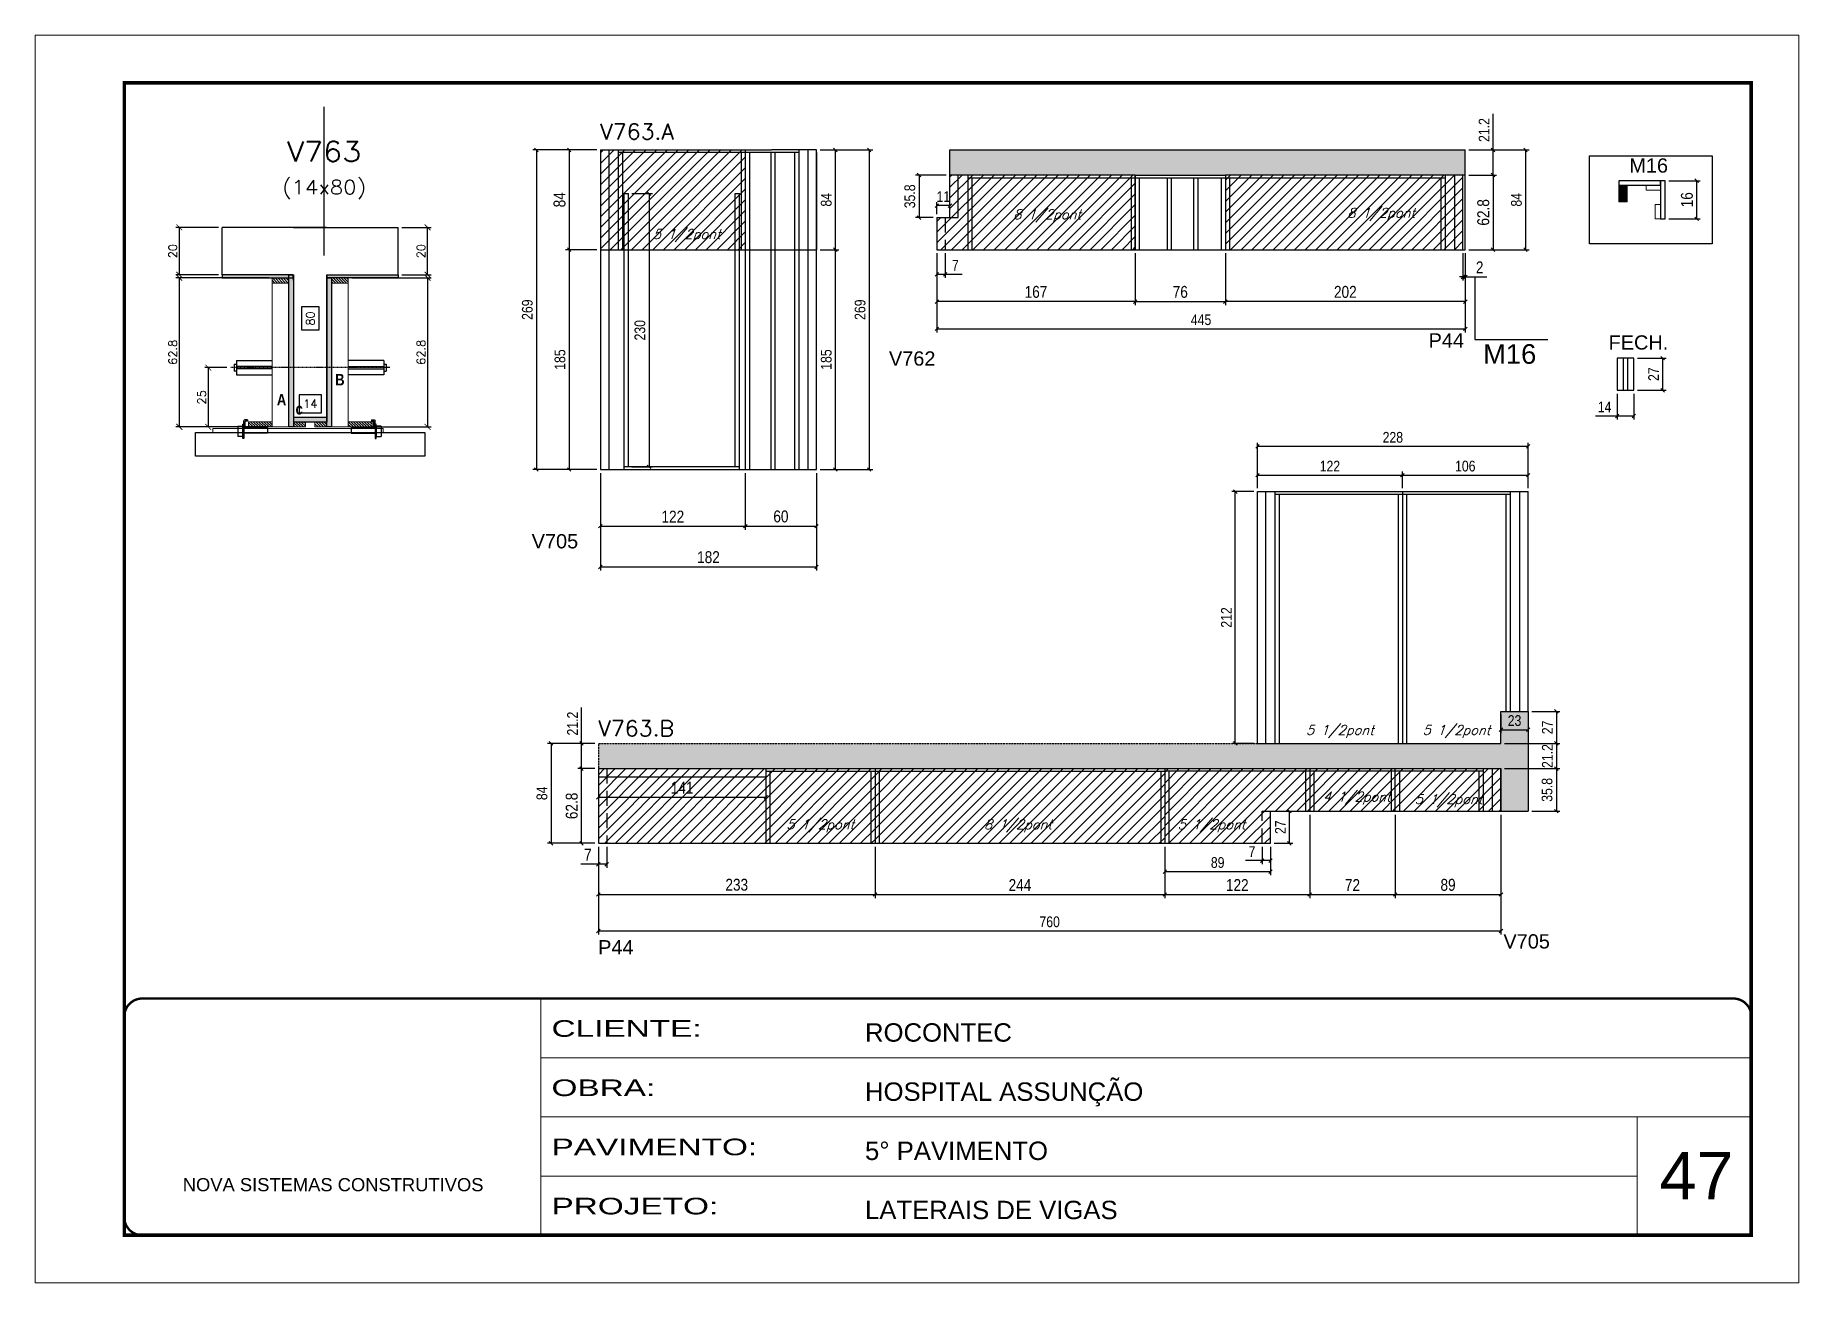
# Model space of a CAD drawing. Extents: x -20960 to -5926, y -2106 to 21915.
# Drawn here: x -9037 to -7552, y 8231 to 9281 of the extents above; entities that cross this region are included whole.
import ezdxf
from ezdxf.enums import TextEntityAlignment as Align

# ---------------------------------------------------------------- set-up
doc = ezdxf.new("R2010")
doc.units = 0
for name, pattern in [('CONTINUO', [0]), ('DASHED', [0.75, 0.5, -0.25]), ('HIDDEN', [0.375, 0.25, -0.125])]:
    doc.linetypes.add(name, pattern=pattern)
for name, color, linetype in [('5', 5, 'Continuous'), ('barrote', 251, 'Continuous'), ('COTA', 241, 'Continuous'), ('Cota Seção (2x)', 4, 'Continuous'), ('detalhes', 4, 'Continuous'), ('NOMENCLATURA', 7, 'Continuous'), ('Painéis', 200, 'Continuous'), ('presilha', 1, 'Continuous'), ('Reaproveitamento', 251, 'Continuous'), ('SARR_2.2x7', 40, 'Continuous'), ('SARR_3.5x7', 81, 'Continuous'), ('SARR_EDITAR', 141, 'Continuous'), ('TENSOR', 3, 'Continuous'), ('texto', 7, 'Continuous'), ('Texto de Titulo', 7, 'Continuous'), ('Texto Qtd Sarr', 242, 'Continuous')]:
    doc.layers.add(name, color=color, linetype=linetype)
for name, color, linetype, lineweight in [('CARIMBO', 255, 'Continuous', 9), ('CONCRETO', 251, 'Continuous', 25), ('Folhas', 255, 'Continuous', 9), ('Hachura', 251, 'Continuous', 9), ('Madeira', 126, 'Continuous', 18), ('Sarr 2.2x7', 40, 'Continuous', 9), ('SARRAFO DE PRESSAO', 251, 'DASHED', 9), ('SCO-___-LAJ', 2, 'Continuous', 0), ('Texto Seção', 7, 'Continuous', 15)]:
    doc.layers.add(name, color=color, linetype=linetype, lineweight=lineweight)
doc.styles.add('ARIAL', font='arial.ttf')
doc.styles.add('COTA TECNICA', font='techl___.ttf', dxfattribs={"height": 10})
doc.styles.add('COTA TECNICA-50', font='techl___.ttf', dxfattribs={"height": 9})
doc.styles.add('REGUA-120', font='ROMANS.shx', dxfattribs={"height": 15})
doc.styles.add('Romans', font='romans.shx')
doc.styles.get("Standard").update_dxf_attribs({"font": 'arial.ttf'})
doc.styles.add('TECNICA', font='techb___.ttf', dxfattribs={"height": 10})
doc.styles.add('Tecnologia', font='')
doc.styles.get('Tecnologia').set_extended_font_data('Forgotten Futurist')
doc.dimstyles.new('COTA PAINEL-50', dxfattribs={"dimtxt": 9, "dimasz": 3, "dimexe": 3, "dimexo": 3, "dimgap": 3, "dimtad": 1, "dimdec": 1, "dimzin": 12, "dimdsep": 46, "dimtxsty": 'COTA TECNICA-50', "dimblk1": 'OBLIQUE', "dimblk2": 'OBLIQUE', "dimsah": 1, "dimcen": 0.9, "dimclrd": 4, "dimclre": 4, "dimclrt": 240, "dimadec": 1, "dimazin": 3, "dimtfac": 1, "dimtdec": 1, "dimtmove": 0, "dimatfit": 3, "dimfxl": 1, "dimtolj": 1, "dimtzin": 12, "dimarcsym": 0})
doc.dimstyles.new('Cota Seção (2x)', dxfattribs={"dimtxt": 7, "dimasz": 5, "dimexe": 3, "dimexo": 3, "dimgap": 2, "dimtad": 3, "dimdec": 1, "dimlfac": 0.5, "dimzin": 12, "dimdsep": 46, "dimtxsty": 'Romans', "dimblk": 'ARCHTICK', "dimcen": 0, "dimclrd": 4, "dimclre": 4, "dimclrt": 1, "dimadec": 1, "dimazin": 3, "dimtfac": 1, "dimtdec": 1, "dimtmove": 0, "dimatfit": 3, "dimldrblk": 'OBLIQUE', "dimfxl": 1, "dimtolj": 1, "dimtzin": 12, "dimarcsym": 0})
doc.dimstyles.new('Cota Seção interna', dxfattribs={"dimtxt": 7, "dimasz": 6, "dimexe": 0.18, "dimexo": 2, "dimgap": -4, "dimtad": 3, "dimdec": 1, "dimlfac": 0.5, "dimzin": 12, "dimdsep": 46, "dimtxsty": 'Romans', "dimblk": 'ARCHTICK', "dimcen": 0.09, "dimse1": 1, "dimse2": 1, "dimsd1": 1, "dimsd2": 1, "dimclrd": 180, "dimclre": 5, "dimclrt": 1, "dimadec": 0, "dimazin": 3, "dimtfac": 1, "dimtdec": 1, "dimtofl": 0, "dimtmove": 0, "dimatfit": 3, "dimldrblk": 'ARCHTICK', "dimfxl": 1, "dimtolj": 1, "dimtzin": 0, "dimarcsym": 0})
doc.dimstyles.new('PAINEL', dxfattribs={"dimtxt": 10, "dimasz": 3, "dimexe": 3, "dimexo": 3, "dimgap": 3, "dimtad": 1, "dimdec": 1, "dimzin": 12, "dimdsep": 46, "dimtxsty": 'COTA TECNICA', "dimblk1": 'OBLIQUE', "dimblk2": 'OBLIQUE', "dimsah": 1, "dimcen": 0.9, "dimclrd": 4, "dimclre": 4, "dimclrt": 240, "dimadec": 1, "dimazin": 3, "dimtfac": 1, "dimtdec": 1, "dimtmove": 0, "dimatfit": 3, "dimfxl": 1, "dimtolj": 1, "dimtzin": 12, "dimarcsym": 0})
pattern_1 = [(45, (3170, 2297.15), (-4.490128, 4.490128), [])]
pattern_2 = [(45, (9286.408, 11034.7333), (-4.490128, 4.490128), [])]

msp = doc.modelspace()

# ---------------------------------------------------------------- texts
at = {"layer": '5', "color": 7, "linetype": 'Continuous'}
for s, p in [('M16', (-7694.68, 9165.46)), ('FECH.', (-7712.11, 9016.5))]:
    msp.add_text(s, height=12, rotation=359.99996, dxfattribs=at).set_placement(p)
at = {"layer": '5', "linetype": 'Continuous'}
for s, rotation, p in [('P44', 359.99996, (-7863.67, 9018.24)), ('V762', 359.99996, (-8318.11, 9003.02)), ('V705', 359.99996, (-8618.97, 8849.17)), ('V705', 0.00004, (-7800.69, 8512.38)), ('P44', 0.00004, (-8563.03, 8507.4))]:
    msp.add_text(s, height=12, rotation=rotation, dxfattribs=at).set_placement(p)
at = {"layer": 'CARIMBO', "style": 'ARIAL'}
msp.add_text('47', height=40, dxfattribs=at).set_placement((-7669.14, 8301.21))
at = {"layer": 'detalhes', "style": 'TECNICA'}
for s, p in [('B', (-8784.48, 8986.38)), ('A', (-8833.57, 8969.54)), ('c', (-8817.8, 8961.85))]:
    msp.add_text(s, height=9.6, dxfattribs=at).set_placement(p)
at = {"layer": 'NOMENCLATURA', "linetype": 'Continuous'}
msp.add_text('M16', height=16.5, dxfattribs=at).set_placement((-7817.83, 9004.56))
at = {"layer": 'texto', "color": 2, "char_height": 8, "attachment_point": 5, "style": 'Romans'}
for s, insert in [('{\\Q19;\\C256;8 1/2pont}', (-8184.87, 9129.07)), ('{\\Q19;\\C256;8 1/2pont}', (-7903.59, 9130.28)), ('{\\Q19;\\C256;5 1/2pont}', (-8488.41, 9112.4)), ('{\\Q19;\\C256;5 1/2pont}', (-7938.38, 8695)), ('{\\Q19;\\C256;5 1/2pont}', (-7840.2, 8695)), ('{\\Q19;\\C256;4 1/2pont}', (-7924.16, 8638.89)), ('{\\Q19;\\C256;5 1/2pont}', (-7846.91, 8636.81)), ('{\\Q19;\\C256;5 1/2pont}', (-8375.96, 8615.56)), ('{\\Q19;\\C256;8 1/2pont}', (-8209.41, 8615.52)), ('{\\Q19;\\C256;5 1/2pont}', (-8046.46, 8615.52))]:
    msp.add_mtext(s, dxfattribs=dict(at, insert=insert))
at = {"layer": 'Texto Seção', "style": 'REGUA-120', "width": 1.05}
for s, p in [('V763.A', (-8561.19, 9193.46)), ('V763.B', (-8562.8, 8691.17))]:
    msp.add_text(s, height=13, dxfattribs=at).set_placement(p)

# ---------------------------------------------------------------- blocks, each defined once
blk = doc.blocks.new('9999999999')
at = {"color": 30, "linetype": 'CONTINUO'}
for p, q in [((98564.6, 34230.2), (98564.6, 34429.4)), ((98564.6, 34379.6), (99584, 34379.6)), ((98564.6, 34329.8), (99488, 34329.8)), ((99584, 34329.8), (99488, 34329.8)), ((99488, 34329.8), (99488, 34230.2)), ((98564.6, 34280), (99488, 34280))]:
    blk.add_line(p, q, dxfattribs=at)
at = {"color": 30, "linetype": 'CONTINUO', "const_width": 2}
blk.add_lwpolyline([(99584, 34230.2), (99584, 34414.4, 0.414214), (99569, 34429.4), (98229, 34429.4, 0.414214), (98214, 34414.4), (98214, 34245.2, 0.414214), (98229, 34230.2), (99584, 34230.2)], format="xyb", dxfattribs=at)
at = {"layer": 'Folhas'}
blk.add_lwpolyline([(98139, 34190.2), (99624, 34190.2), (99624, 35240.2), (98139, 35240.2)], close=True, dxfattribs=at)
at = {"layer": 'Folhas', "color": 30, "const_width": 3}
blk.add_lwpolyline([(98214, 34230.2), (99584, 34230.2), (99584, 35200.2), (98214, 35200.2)], close=True, dxfattribs=at)
at = {"color": 7, "linetype": 'Continuous', "ltscale": 5, "style": 'ARIAL'}
for s, height, p in [('ROCONTEC', 15.48, (98837.7, 34393.1)), ('HOSPITAL ASSUNÇÃO', 15.483, (98837.7, 34343.3)), ('5° PAVIMENTO', 15.483, (98837.7, 34293.5)), ('NOVA SISTEMAS CONSTRUTIVOS', 11.059, (98263.2, 34267.2)), ('LATERAIS DE VIGAS', 15.483, (98837.7, 34243.7))]:
    blk.add_text(s, height=height, dxfattribs=at).set_placement(p)
at = {"layer": 'Folhas', "color": 7, "style": 'Tecnologia', "width": 1.5}
for s, p in [('CLIENTE:', (98573.7, 34397.2)), ('OBRA:', (98573.7, 34347.3)), ('PAVIMENTO:', (98573.7, 34297.5)), ('PROJETO:', (98573.7, 34247.7))]:
    blk.add_text(s, height=14, dxfattribs=at).set_placement(p)
blk = doc.blocks.new('*D1578')
at = {"layer": 'Cota Seção (2x)', "color": 180, "lineweight": -2, "transparency": 16777216}
for p, q in [((-8797.8, 9052.4), (-8812.8, 9052.4)), ((-8812.8, 9052.4), (-8812.8, 9033.1)), ((-8797.8, 9033.1), (-8797.8, 9052.4)), ((-8812.8, 9033.1), (-8797.8, 9033.1))]:
    blk.add_line(p, q, dxfattribs=at)
at = {"layer": 'Defpoints', "color": 0, "transparency": 16777216}
for p in [(-8819.4, 9119.4), (-8793.8, 9119.4), (-8819.4, 8959.4)]:
    blk.add_point(p, dxfattribs=at)
at = {"layer": 'Cota Seção (2x)', "color": 1, "transparency": 16777216, "insert": (-8805.3, 9042.7), "char_height": 7, "attachment_point": 5, "rotation": 90, "style": 'Romans'}
blk.add_mtext('\\A1;80', dxfattribs=at)
blk = doc.blocks.new('_ArchTick')
at = {"color": 0, "linetype": 'ByBlock', "const_width": 0.15}
blk.add_lwpolyline([(-0.5, -0.5), (0.5, 0.5)], dxfattribs=at)
blk = doc.blocks.new('PRESILHA METÁLICA 1')
at = {"layer": 'presilha'}
for p, q in [((0, 13), (6, 13)), ((0, 13), (0, 0)), ((6, 0), (0, 0)), ((6, 15.5), (7.5, 15.5)), ((6, -2.5), (6, 15.5)), ((6, 13), (6, 0)), ((7.5, 10.6), (7.5, 19.9)), ((7.5, 15.5), (7.5, -2.5)), ((37.5, 4.1), (7.5, 4.1)), ((12, 21), (8.6, 21)), ((9, 11.6), (9, 18.9)), ((12, 19.5), (9.6, 19.5)), ((37.5, 11), (9.6, 11)), ((12, 21), (12, 19.5)), ((37.5, 11), (37.5, 4.1)), ((7.5, -2.5), (6, -2.5))]:
    blk.add_line(p, q, dxfattribs=at)
for centre, radius, start, end in [((8.6, 19.9), 1.14, 90, 180), ((9.6, 18.9), 0.57, 90, 180), ((9.6, 11.6), 0.57, 180, 270)]:
    blk.add_arc(centre, radius, start, end, dxfattribs=at)
blk = doc.blocks.new('*D1584')
at = {"layer": 'Cota Seção (2x)', "color": 180, "lineweight": -2, "transparency": 16777216}
for p, q in [((-8796.1, 8978.4), (-8814.8, 8978.4)), ((-8814.8, 8978.4), (-8814.8, 8963.4)), ((-8796.1, 8963.4), (-8796.1, 8978.4)), ((-8814.8, 8963.4), (-8796.1, 8963.4))]:
    blk.add_line(p, q, dxfattribs=at)
at = {"layer": 'Defpoints', "color": 0, "transparency": 16777216}
for p in [(-8819.4, 8959.4), (-8819.4, 8951.4), (-8791.4, 8951.4)]:
    blk.add_point(p, dxfattribs=at)
at = {"layer": 'Cota Seção (2x)', "color": 1, "transparency": 16777216, "insert": (-8805.4, 8970.9), "char_height": 7, "attachment_point": 5, "style": 'Romans'}
blk.add_mtext('\\A1;14', dxfattribs=at)
blk = doc.blocks.new('*D1585')
at = {"layer": 'COTA', "color": 4, "lineweight": -2, "transparency": 16777216}
for p, q in [((-8770.4, 9077), (-8703.6, 9077)), ((-8706.6, 9077), (-8706.6, 8951.4)), ((-8770.4, 8951.4), (-8703.6, 8951.4))]:
    blk.add_line(p, q, dxfattribs=at)
at = {"layer": 'Defpoints', "color": 0, "transparency": 16777216}
for p in [(-8773.4, 9077), (-8773.4, 8951.4), (-8706.6, 8951.4)]:
    blk.add_point(p, dxfattribs=at)
at = {"layer": 'COTA', "color": 4, "lineweight": -2, "transparency": 16777216, "xscale": 5, "yscale": 5, "zscale": 5}
for p, rotation in [((-8706.6, 9077), 90), ((-8706.6, 8951.4), 270)]:
    blk.add_blockref('_ArchTick', p, dxfattribs=dict(at, rotation=rotation))
at = {"layer": 'COTA', "color": 1, "transparency": 16777216, "insert": (-8712.1, 9014.2), "char_height": 7, "attachment_point": 5, "rotation": 90, "style": 'Romans'}
blk.add_mtext('\\A1;62.8', dxfattribs=at)
blk = doc.blocks.new('_Oblique')
at = {"color": 0, "linetype": 'ByBlock', "lineweight": -2}
blk.add_line((-0.5, -0.5), (0.5, 0.5), dxfattribs=at)
blk = doc.blocks.new('*D1586')
at = {"layer": 'COTA', "color": 4, "lineweight": -2, "transparency": 16777216}
for p, q in [((-8875.7, 9001.3), (-8894.3, 9001.3)), ((-8891.3, 9001.3), (-8891.3, 8951.4)), ((-8875.7, 8951.4), (-8894.3, 8951.4))]:
    blk.add_line(p, q, dxfattribs=at)
at = {"layer": 'Defpoints', "color": 0, "transparency": 16777216}
for p in [(-8872.7, 9001.3), (-8891.3, 8951.4), (-8872.7, 8951.4)]:
    blk.add_point(p, dxfattribs=at)
at = {"layer": 'COTA', "color": 4, "lineweight": -2, "transparency": 16777216, "xscale": 5, "yscale": 5, "zscale": 5}
for p, rotation in [((-8891.3, 9001.3), 90), ((-8891.3, 8951.4), 270)]:
    blk.add_blockref('_ArchTick', p, dxfattribs=dict(at, rotation=rotation))
at = {"layer": 'COTA', "color": 1, "transparency": 16777216, "insert": (-8896.8, 8976.3), "char_height": 7, "attachment_point": 5, "rotation": 90, "style": 'Romans'}
blk.add_mtext('\\A1;25', dxfattribs=at)
blk = doc.blocks.new('titulo1')
at = {"layer": 'Defpoints', "color": 252, "linetype": 'HIDDEN', "ltscale": 2}
blk.add_line((0, 0), (0, 125), dxfattribs=at)
at = {"layer": 'Defpoints', "style": 'Romans', "oblique": 15}
blk.add_attdef('FOLHA', text='', height=10, dxfattribs=at).set_placement((0, 15.6), align=Align.MIDDLE_CENTER)
at = {"layer": 'Texto Qtd Sarr', "color": 3, "style": 'Romans', "oblique": 15}
for tag, height, p in [('TITULO', 17, (0, 71.4)), ('SEÇÃO', 12, (0, 41.5))]:
    blk.add_attdef(tag, text='', height=height, dxfattribs=at).set_placement(p, align=Align.MIDDLE_CENTER)
blk = doc.blocks.new('*D1617')
at = {"layer": 'COTA', "color": 4, "lineweight": -2, "transparency": 16777216}
for p, q in [((-8728.4, 9119.4), (-8703.6, 9119.4)), ((-8706.6, 9079.4), (-8706.6, 9119.4)), ((-8728.4, 9079.4), (-8703.6, 9079.4))]:
    blk.add_line(p, q, dxfattribs=at)
at = {"layer": 'Defpoints', "color": 0, "transparency": 16777216}
for p in [(-8731.4, 9119.4), (-8706.6, 9119.4), (-8731.4, 9079.4)]:
    blk.add_point(p, dxfattribs=at)
at = {"layer": 'COTA', "color": 4, "lineweight": -2, "transparency": 16777216, "xscale": 5, "yscale": 5, "zscale": 5}
for p, rotation in [((-8706.6, 9119.4), 90), ((-8706.6, 9079.4), 270)]:
    blk.add_blockref('_ArchTick', p, dxfattribs=dict(at, rotation=rotation))
at = {"layer": 'COTA', "color": 1, "transparency": 16777216, "insert": (-8712.1, 9099.4), "char_height": 7, "attachment_point": 5, "rotation": 90, "style": 'Romans'}
blk.add_mtext('\\A1;20', dxfattribs=at)
blk = doc.blocks.new('*D1618')
at = {"layer": 'COTA', "color": 4, "lineweight": -2, "transparency": 16777216}
for p, q in [((-8840.4, 9077), (-8918.7, 9077)), ((-8915.7, 9077), (-8915.7, 8951.4)), ((-8840.4, 8951.4), (-8918.7, 8951.4))]:
    blk.add_line(p, q, dxfattribs=at)
at = {"layer": 'Defpoints', "color": 0, "transparency": 16777216}
for p in [(-8837.4, 9077), (-8915.7, 8951.4), (-8837.4, 8951.4)]:
    blk.add_point(p, dxfattribs=at)
at = {"layer": 'COTA', "color": 4, "lineweight": -2, "transparency": 16777216, "xscale": 5, "yscale": 5, "zscale": 5}
for p, rotation in [((-8915.7, 9077), 90), ((-8915.7, 8951.4), 270)]:
    blk.add_blockref('_ArchTick', p, dxfattribs=dict(at, rotation=rotation))
at = {"layer": 'COTA', "color": 1, "transparency": 16777216, "insert": (-8921.2, 9014.2), "char_height": 7, "attachment_point": 5, "rotation": 90, "style": 'Romans'}
blk.add_mtext('\\A1;62.8', dxfattribs=at)
blk = doc.blocks.new('*D1587')
at = {"layer": 'COTA', "color": 4, "lineweight": -2, "ltscale": 25, "transparency": 16777216}
for p, q in [((-8561.1, 8912.6), (-8561.1, 8864.9)), ((-8439.1, 8912.6), (-8439.1, 8864.9)), ((-8561.1, 8867.9), (-8439.1, 8867.9))]:
    blk.add_line(p, q, dxfattribs=at)
at = {"layer": 'Defpoints', "color": 0, "ltscale": 25, "transparency": 16777216}
for p in [(-8561.1, 8915.6), (-8439.1, 8915.6), (-8439.1, 8867.9)]:
    blk.add_point(p, dxfattribs=at)
at = {"layer": 'COTA', "color": 4, "lineweight": -2, "ltscale": 25, "transparency": 16777216, "xscale": 3, "yscale": 3, "zscale": 3, "rotation": 180}
blk.add_blockref('_Oblique', (-8561.1, 8867.9), dxfattribs=at)
at = {"layer": 'COTA', "color": 4, "lineweight": -2, "ltscale": 25, "transparency": 16777216, "xscale": 3, "yscale": 3, "zscale": 3}
blk.add_blockref('_Oblique', (-8439.1, 8867.9), dxfattribs=at)
at = {"layer": 'COTA', "color": 240, "ltscale": 25, "transparency": 16777216, "insert": (-8500.1, 8875.9), "char_height": 10, "attachment_point": 5, "style": 'COTA TECNICA'}
blk.add_mtext('\\A1;122', dxfattribs=at)
blk = doc.blocks.new('*D1619')
at = {"layer": 'COTA', "color": 4, "lineweight": -2, "ltscale": 25, "transparency": 16777216}
for p, q in [((-8439.1, 8912.6), (-8439.1, 8864.9)), ((-8379.1, 8912.6), (-8379.1, 8864.9)), ((-8439.1, 8867.9), (-8379.1, 8867.9))]:
    blk.add_line(p, q, dxfattribs=at)
at = {"layer": 'Defpoints', "color": 0, "ltscale": 25, "transparency": 16777216}
for p in [(-8439.1, 8915.6), (-8379.1, 8915.6), (-8379.1, 8867.9)]:
    blk.add_point(p, dxfattribs=at)
at = {"layer": 'COTA', "color": 4, "lineweight": -2, "ltscale": 25, "transparency": 16777216, "xscale": 3, "yscale": 3, "zscale": 3, "rotation": 180}
blk.add_blockref('_Oblique', (-8439.1, 8867.9), dxfattribs=at)
at = {"layer": 'COTA', "color": 4, "lineweight": -2, "ltscale": 25, "transparency": 16777216, "xscale": 3, "yscale": 3, "zscale": 3}
blk.add_blockref('_Oblique', (-8379.1, 8867.9), dxfattribs=at)
at = {"layer": 'COTA', "color": 240, "ltscale": 25, "transparency": 16777216, "insert": (-8409.1, 8876), "char_height": 10, "attachment_point": 5, "style": 'COTA TECNICA'}
blk.add_mtext('\\A1;60', dxfattribs=at)
blk = doc.blocks.new('*D1588')
at = {"layer": 'COTA', "color": 4, "linetype": 'ByBlock', "lineweight": -2, "transparency": 16777216}
for p, q in [((-8034.8, 9097.6), (-8034.8, 9053.9)), ((-7832.8, 9097.6), (-7832.8, 9053.9)), ((-7832.8, 9056.9), (-8034.8, 9056.9))]:
    blk.add_line(p, q, dxfattribs=at)
at = {"layer": 'Defpoints', "color": 0, "linetype": 'ByBlock', "transparency": 16777216}
for p in [(-8034.8, 9100.6), (-7832.8, 9100.6), (-8034.8, 9056.9)]:
    blk.add_point(p, dxfattribs=at)
at = {"layer": 'COTA', "color": 4, "linetype": 'ByBlock', "lineweight": -2, "transparency": 16777216, "xscale": 3, "yscale": 3, "zscale": 3, "rotation": 180}
blk.add_blockref('_Oblique', (-8034.8, 9056.9), dxfattribs=at)
at = {"layer": 'COTA', "color": 4, "linetype": 'ByBlock', "lineweight": -2, "transparency": 16777216, "xscale": 3, "yscale": 3, "zscale": 3}
blk.add_blockref('_Oblique', (-7832.8, 9056.9), dxfattribs=at)
at = {"layer": 'COTA', "color": 240, "linetype": 'ByBlock', "transparency": 16777216, "insert": (-7933.8, 9065), "char_height": 10, "attachment_point": 5, "style": 'COTA TECNICA'}
blk.add_mtext('\\A1;202', dxfattribs=at)
blk = doc.blocks.new('*D1589')
at = {"layer": 'COTA', "color": 4, "linetype": 'ByBlock', "lineweight": -2, "transparency": 16777216}
for p, q in [((-8277.8, 9097.6), (-8277.8, 9053.9)), ((-8110.8, 9097.6), (-8110.8, 9053.9)), ((-8110.8, 9056.9), (-8277.8, 9056.9))]:
    blk.add_line(p, q, dxfattribs=at)
at = {"layer": 'Defpoints', "color": 0, "linetype": 'ByBlock', "transparency": 16777216}
for p in [(-8277.8, 9100.6), (-8110.8, 9100.6), (-8277.8, 9056.9)]:
    blk.add_point(p, dxfattribs=at)
at = {"layer": 'COTA', "color": 4, "linetype": 'ByBlock', "lineweight": -2, "transparency": 16777216, "xscale": 3, "yscale": 3, "zscale": 3}
for p, rotation in [((-8277.8, 9056.9), 179.9999999999177), ((-8110.8, 9056.9), 359.9999999999176)]:
    blk.add_blockref('_Oblique', p, dxfattribs=dict(at, rotation=rotation))
at = {"layer": 'COTA', "color": 240, "linetype": 'ByBlock', "transparency": 16777216, "insert": (-8194.3, 9065), "char_height": 10, "attachment_point": 5, "style": 'COTA TECNICA'}
blk.add_mtext('\\A1;167', dxfattribs=at)
blk = doc.blocks.new('*D1590')
at = {"layer": 'COTA', "color": 4, "linetype": 'ByBlock', "lineweight": -2, "transparency": 16777216}
for p, q in [((-7829.8, 9163.4), (-7806.4, 9163.4)), ((-7809.4, 9163.4), (-7809.4, 9100.6)), ((-7829.8, 9100.6), (-7806.4, 9100.6))]:
    blk.add_line(p, q, dxfattribs=at)
at = {"layer": 'Defpoints', "color": 0, "linetype": 'ByBlock', "transparency": 16777216}
for p in [(-7832.8, 9163.4), (-7832.8, 9100.6), (-7809.4, 9100.6)]:
    blk.add_point(p, dxfattribs=at)
at = {"layer": 'COTA', "color": 4, "linetype": 'ByBlock', "lineweight": -2, "transparency": 16777216, "xscale": 3, "yscale": 3, "zscale": 3}
for p, rotation in [((-7809.4, 9163.4), 90), ((-7809.4, 9100.6), 270)]:
    blk.add_blockref('_Oblique', p, dxfattribs=dict(at, rotation=rotation))
at = {"layer": 'COTA', "color": 240, "linetype": 'ByBlock', "transparency": 16777216, "insert": (-7817.6, 9132), "char_height": 10, "attachment_point": 5, "rotation": 90, "style": 'COTA TECNICA'}
blk.add_mtext('\\A1;62.8', dxfattribs=at)
blk = doc.blocks.new('*D1620')
at = {"layer": 'COTA', "color": 4, "lineweight": -2, "transparency": 16777216}
for p, q in [((-7834.8, 9097.6), (-7834.8, 9074.7)), ((-7832.8, 9097.6), (-7832.8, 9074.7)), ((-7834.8, 9077.7), (-7837.8, 9077.7)), ((-7834.8, 9077.7), (-7832.8, 9077.7)), ((-7832.8, 9077.7), (-7814.7, 9077.7))]:
    blk.add_line(p, q, dxfattribs=at)
at = {"layer": 'Defpoints', "color": 0, "transparency": 16777216}
for p in [(-7834.8, 9100.6), (-7832.8, 9100.6), (-7832.8, 9077.7)]:
    blk.add_point(p, dxfattribs=at)
at = {"layer": 'COTA', "color": 4, "lineweight": -2, "transparency": 16777216, "xscale": 3, "yscale": 3, "zscale": 3}
blk.add_blockref('_Oblique', (-7834.8, 9077.7), dxfattribs=at)
at = {"layer": 'COTA', "color": 4, "lineweight": -2, "transparency": 16777216, "xscale": 3, "yscale": 3, "zscale": 3, "rotation": 180}
blk.add_blockref('_Oblique', (-7832.8, 9077.7), dxfattribs=at)
at = {"layer": 'COTA', "color": 240, "transparency": 16777216, "insert": (-7820.7, 9085.7), "char_height": 10, "attachment_point": 5, "style": 'COTA TECNICA'}
blk.add_mtext('\\A1;2', dxfattribs=at)
blk = doc.blocks.new('*D1621')
at = {"layer": 'Defpoints', "color": 0, "linetype": 'ByBlock', "transparency": 16777216}
for p in [(-7664.4, 9158.6), (-7664.4, 9126.6), (-7638, 9126.6)]:
    blk.add_point(p, dxfattribs=at)
at = {"layer": 'Sarr 2.2x7', "color": 4, "linetype": 'ByBlock', "lineweight": -2, "transparency": 16777216}
for p, q in [((-7661.4, 9158.6), (-7635, 9158.6)), ((-7638, 9158.6), (-7638, 9126.6)), ((-7661.4, 9126.6), (-7635, 9126.6))]:
    blk.add_line(p, q, dxfattribs=at)
at = {"layer": 'Sarr 2.2x7', "color": 4, "linetype": 'ByBlock', "lineweight": -2, "transparency": 16777216, "xscale": 3, "yscale": 3, "zscale": 3}
for p, rotation in [((-7638, 9158.6), 90), ((-7638, 9126.6), 270)]:
    blk.add_blockref('_Oblique', p, dxfattribs=dict(at, rotation=rotation))
at = {"layer": 'Sarr 2.2x7', "color": 240, "linetype": 'ByBlock', "transparency": 16777216, "insert": (-7646.1, 9142.6), "char_height": 10, "attachment_point": 5, "rotation": 90, "style": 'COTA TECNICA'}
blk.add_mtext('\\A1;16', dxfattribs=at)
blk = doc.blocks.new('*D1622')
at = {"layer": 'COTA', "color": 4, "lineweight": -2, "ltscale": 25, "transparency": 16777216}
for p, q in [((-8562.8, 8598), (-8562.8, 8580.3)), ((-8555.8, 8598), (-8555.8, 8580.3)), ((-8562.8, 8583.3), (-8577.5, 8583.3)), ((-8555.8, 8583.3), (-8562.8, 8583.3))]:
    blk.add_line(p, q, dxfattribs=at)
at = {"layer": 'Defpoints', "color": 0, "ltscale": 25, "transparency": 16777216}
for p in [(-8562.8, 8601), (-8555.8, 8601), (-8562.8, 8583.3)]:
    blk.add_point(p, dxfattribs=at)
at = {"layer": 'COTA', "color": 4, "lineweight": -2, "ltscale": 25, "transparency": 16777216, "xscale": 3, "yscale": 3, "zscale": 3, "rotation": 180}
blk.add_blockref('_Oblique', (-8562.8, 8583.3), dxfattribs=at)
at = {"layer": 'COTA', "color": 4, "lineweight": -2, "ltscale": 25, "transparency": 16777216, "xscale": 3, "yscale": 3, "zscale": 3}
blk.add_blockref('_Oblique', (-8555.8, 8583.3), dxfattribs=at)
at = {"layer": 'COTA', "color": 240, "ltscale": 25, "transparency": 16777216, "insert": (-8571.7, 8591.3), "char_height": 10, "attachment_point": 5, "style": 'COTA TECNICA'}
blk.add_mtext('\\A1;7', dxfattribs=at)
blk = doc.blocks.new('*D1623')
at = {"layer": 'COTA', "color": 4, "lineweight": -2, "ltscale": 25, "transparency": 16777216}
for p, q in [((-8562.8, 8598), (-8562.8, 8554.8)), ((-8329.8, 8598), (-8329.8, 8554.8)), ((-8562.8, 8557.8), (-8329.8, 8557.8))]:
    blk.add_line(p, q, dxfattribs=at)
at = {"layer": 'Defpoints', "color": 0, "ltscale": 25, "transparency": 16777216}
for p in [(-8562.8, 8601), (-8329.8, 8601), (-8329.8, 8557.8)]:
    blk.add_point(p, dxfattribs=at)
at = {"layer": 'COTA', "color": 4, "lineweight": -2, "ltscale": 25, "transparency": 16777216, "xscale": 3, "yscale": 3, "zscale": 3, "rotation": 180}
blk.add_blockref('_Oblique', (-8562.8, 8557.8), dxfattribs=at)
at = {"layer": 'COTA', "color": 4, "lineweight": -2, "ltscale": 25, "transparency": 16777216, "xscale": 3, "yscale": 3, "zscale": 3}
blk.add_blockref('_Oblique', (-8329.8, 8557.8), dxfattribs=at)
at = {"layer": 'COTA', "color": 240, "ltscale": 25, "transparency": 16777216, "insert": (-8446.3, 8566), "char_height": 10, "attachment_point": 5, "style": 'COTA TECNICA'}
blk.add_mtext('\\A1;233', dxfattribs=at)
blk = doc.blocks.new('*D1624')
at = {"layer": 'COTA', "color": 4, "lineweight": -2, "ltscale": 25, "transparency": 16777216}
for p, q in [((-8329.8, 8598), (-8329.8, 8554.8)), ((-8085.8, 8598), (-8085.8, 8554.8)), ((-8329.8, 8557.8), (-8085.8, 8557.8))]:
    blk.add_line(p, q, dxfattribs=at)
at = {"layer": 'Defpoints', "color": 0, "ltscale": 25, "transparency": 16777216}
for p in [(-8329.8, 8601), (-8085.8, 8601), (-8085.8, 8557.8)]:
    blk.add_point(p, dxfattribs=at)
at = {"layer": 'COTA', "color": 4, "lineweight": -2, "ltscale": 25, "transparency": 16777216, "xscale": 3, "yscale": 3, "zscale": 3, "rotation": 180}
blk.add_blockref('_Oblique', (-8329.8, 8557.8), dxfattribs=at)
at = {"layer": 'COTA', "color": 4, "lineweight": -2, "ltscale": 25, "transparency": 16777216, "xscale": 3, "yscale": 3, "zscale": 3}
blk.add_blockref('_Oblique', (-8085.8, 8557.8), dxfattribs=at)
at = {"layer": 'COTA', "color": 240, "ltscale": 25, "transparency": 16777216, "insert": (-8207.8, 8565.8), "char_height": 10, "attachment_point": 5, "style": 'COTA TECNICA'}
blk.add_mtext('\\A1;244', dxfattribs=at)
blk = doc.blocks.new('*D1606')
at = {"layer": 'COTA', "color": 4, "lineweight": -2, "ltscale": 25, "transparency": 16777216}
for p, q in [((-7963.8, 8625), (-7963.8, 8554.8)), ((-8085.8, 8598), (-8085.8, 8554.8)), ((-8085.8, 8557.8), (-7963.8, 8557.8))]:
    blk.add_line(p, q, dxfattribs=at)
at = {"layer": 'Defpoints', "color": 0, "ltscale": 25, "transparency": 16777216}
for p in [(-7963.8, 8628), (-8085.8, 8601), (-7963.8, 8557.8)]:
    blk.add_point(p, dxfattribs=at)
at = {"layer": 'COTA', "color": 4, "lineweight": -2, "ltscale": 25, "transparency": 16777216, "xscale": 3, "yscale": 3, "zscale": 3, "rotation": 180}
blk.add_blockref('_Oblique', (-8085.8, 8557.8), dxfattribs=at)
at = {"layer": 'COTA', "color": 4, "lineweight": -2, "ltscale": 25, "transparency": 16777216, "xscale": 3, "yscale": 3, "zscale": 3}
blk.add_blockref('_Oblique', (-7963.8, 8557.8), dxfattribs=at)
at = {"layer": 'COTA', "color": 240, "ltscale": 25, "transparency": 16777216, "insert": (-8024.8, 8565.8), "char_height": 10, "attachment_point": 5, "style": 'COTA TECNICA'}
blk.add_mtext('\\A1;122', dxfattribs=at)
blk = doc.blocks.new('*D1607')
at = {"layer": 'COTA', "color": 4, "lineweight": -2, "ltscale": 25, "transparency": 16777216}
for p, q in [((-7963.8, 8625), (-7963.8, 8554.8)), ((-7891.8, 8625), (-7891.8, 8554.8)), ((-7963.8, 8557.8), (-7891.8, 8557.8))]:
    blk.add_line(p, q, dxfattribs=at)
at = {"layer": 'Defpoints', "color": 0, "ltscale": 25, "transparency": 16777216}
for p in [(-7963.8, 8628), (-7891.8, 8628), (-7891.8, 8557.8)]:
    blk.add_point(p, dxfattribs=at)
at = {"layer": 'COTA', "color": 4, "lineweight": -2, "ltscale": 25, "transparency": 16777216, "xscale": 3, "yscale": 3, "zscale": 3, "rotation": 180}
blk.add_blockref('_Oblique', (-7963.8, 8557.8), dxfattribs=at)
at = {"layer": 'COTA', "color": 4, "lineweight": -2, "ltscale": 25, "transparency": 16777216, "xscale": 3, "yscale": 3, "zscale": 3}
blk.add_blockref('_Oblique', (-7891.8, 8557.8), dxfattribs=at)
at = {"layer": 'COTA', "color": 240, "ltscale": 25, "transparency": 16777216, "insert": (-7927.8, 8565.8), "char_height": 10, "attachment_point": 5, "style": 'COTA TECNICA'}
blk.add_mtext('\\A1;72', dxfattribs=at)
blk = doc.blocks.new('*D1579')
at = {"layer": 'COTA', "color": 4, "lineweight": -2, "ltscale": 25, "transparency": 16777216}
for p, q in [((-7891.8, 8625), (-7891.8, 8554.8)), ((-7802.8, 8625), (-7802.8, 8554.8)), ((-7891.8, 8557.8), (-7802.8, 8557.8))]:
    blk.add_line(p, q, dxfattribs=at)
at = {"layer": 'Defpoints', "color": 0, "ltscale": 25, "transparency": 16777216}
for p in [(-7891.8, 8628), (-7802.8, 8628), (-7802.8, 8557.8)]:
    blk.add_point(p, dxfattribs=at)
at = {"layer": 'COTA', "color": 4, "lineweight": -2, "ltscale": 25, "transparency": 16777216, "xscale": 3, "yscale": 3, "zscale": 3, "rotation": 180}
blk.add_blockref('_Oblique', (-7891.8, 8557.8), dxfattribs=at)
at = {"layer": 'COTA', "color": 4, "lineweight": -2, "ltscale": 25, "transparency": 16777216, "xscale": 3, "yscale": 3, "zscale": 3}
blk.add_blockref('_Oblique', (-7802.8, 8557.8), dxfattribs=at)
at = {"layer": 'COTA', "color": 240, "ltscale": 25, "transparency": 16777216, "insert": (-7847.3, 8565.9), "char_height": 10, "attachment_point": 5, "style": 'COTA TECNICA'}
blk.add_mtext('\\A1;89', dxfattribs=at)
blk = doc.blocks.new('*D1608')
at = {"layer": 'COTA', "color": 4, "lineweight": -2, "ltscale": 25, "transparency": 16777216}
for p, q in [((-8562.8, 8653.8), (-8562.8, 8636.6)), ((-8421.8, 8653.8), (-8421.8, 8636.6)), ((-8421.8, 8639.6), (-8562.8, 8639.6))]:
    blk.add_line(p, q, dxfattribs=at)
at = {"layer": 'Defpoints', "color": 0, "ltscale": 25, "transparency": 16777216}
for p in [(-8562.8, 8656.8), (-8421.8, 8656.8), (-8562.8, 8639.6)]:
    blk.add_point(p, dxfattribs=at)
at = {"layer": 'COTA', "color": 4, "lineweight": -2, "ltscale": 25, "transparency": 16777216, "xscale": 3, "yscale": 3, "zscale": 3, "rotation": 180}
blk.add_blockref('_Oblique', (-8562.8, 8639.6), dxfattribs=at)
at = {"layer": 'COTA', "color": 4, "lineweight": -2, "ltscale": 25, "transparency": 16777216, "xscale": 3, "yscale": 3, "zscale": 3}
blk.add_blockref('_Oblique', (-8421.8, 8639.6), dxfattribs=at)
at = {"layer": 'COTA', "color": 240, "ltscale": 25, "transparency": 16777216, "insert": (-8492.3, 8647.7), "char_height": 10, "attachment_point": 5, "style": 'COTA TECNICA'}
blk.add_mtext('\\A1;141', dxfattribs=at)
blk = doc.blocks.new('*D1609')
at = {"layer": 'COTA', "color": 4, "lineweight": -2, "ltscale": 25, "transparency": 16777216}
for p, q in [((-8565.8, 8663.8), (-8580, 8663.8)), ((-8577, 8601), (-8577, 8663.8)), ((-8565.8, 8601), (-8580, 8601))]:
    blk.add_line(p, q, dxfattribs=at)
at = {"layer": 'Defpoints', "color": 0, "ltscale": 25, "transparency": 16777216}
for p in [(-8577, 8663.8), (-8562.8, 8663.8), (-8562.8, 8601)]:
    blk.add_point(p, dxfattribs=at)
at = {"layer": 'COTA', "color": 4, "lineweight": -2, "ltscale": 25, "transparency": 16777216, "xscale": 3, "yscale": 3, "zscale": 3}
for p, rotation in [((-8577, 8663.8), 90), ((-8577, 8601), 270)]:
    blk.add_blockref('_Oblique', p, dxfattribs=dict(at, rotation=rotation))
at = {"layer": 'COTA', "color": 240, "ltscale": 25, "transparency": 16777216, "insert": (-8585.2, 8632.4), "char_height": 10, "attachment_point": 5, "rotation": 90, "style": 'COTA TECNICA'}
blk.add_mtext('\\A1;62.8', dxfattribs=at)
blk = doc.blocks.new('*D1580')
at = {"layer": 'COTA', "color": 4, "lineweight": -2, "ltscale": 25, "transparency": 16777216}
for p, q in [((-8561.1, 8912.6), (-8561.1, 8830.6)), ((-8379.1, 8912.6), (-8379.1, 8830.6)), ((-8561.1, 8833.6), (-8379.1, 8833.6))]:
    blk.add_line(p, q, dxfattribs=at)
at = {"layer": 'Defpoints', "color": 0, "ltscale": 25, "transparency": 16777216}
for p in [(-8561.1, 8915.6), (-8379.1, 8915.6), (-8379.1, 8833.6)]:
    blk.add_point(p, dxfattribs=at)
at = {"layer": 'COTA', "color": 4, "lineweight": -2, "ltscale": 25, "transparency": 16777216, "xscale": 3, "yscale": 3, "zscale": 3, "rotation": 180}
blk.add_blockref('_Oblique', (-8561.1, 8833.6), dxfattribs=at)
at = {"layer": 'COTA', "color": 4, "lineweight": -2, "ltscale": 25, "transparency": 16777216, "xscale": 3, "yscale": 3, "zscale": 3}
blk.add_blockref('_Oblique', (-8379.1, 8833.6), dxfattribs=at)
at = {"layer": 'COTA', "color": 240, "ltscale": 25, "transparency": 16777216, "insert": (-8470.1, 8841.7), "char_height": 10, "attachment_point": 5, "style": 'COTA TECNICA'}
blk.add_mtext('\\A1;182', dxfattribs=at)
blk = doc.blocks.new('*D1610')
at = {"layer": 'COTA', "color": 4, "lineweight": -2, "ltscale": 25, "transparency": 16777216}
for p, q in [((-8564.1, 9184.6), (-8590.4, 9184.6)), ((-8587.4, 9184.6), (-8587.4, 9100.6)), ((-8564.1, 9100.6), (-8590.4, 9100.6))]:
    blk.add_line(p, q, dxfattribs=at)
at = {"layer": 'Defpoints', "color": 0, "ltscale": 25, "transparency": 16777216}
for p in [(-8561.1, 9184.6), (-8587.4, 9100.6), (-8561.1, 9100.6)]:
    blk.add_point(p, dxfattribs=at)
at = {"layer": 'COTA', "color": 4, "lineweight": -2, "ltscale": 25, "transparency": 16777216, "xscale": 3, "yscale": 3, "zscale": 3}
for p, rotation in [((-8587.4, 9184.6), 90), ((-8587.4, 9100.6), 270)]:
    blk.add_blockref('_Oblique', p, dxfattribs=dict(at, rotation=rotation))
at = {"layer": 'COTA', "color": 240, "ltscale": 25, "transparency": 16777216, "insert": (-8595.5, 9142.6), "char_height": 10, "attachment_point": 5, "rotation": 90, "style": 'COTA TECNICA'}
blk.add_mtext('\\A1;84', dxfattribs=at)
blk = doc.blocks.new('*D1581')
at = {"layer": 'COTA', "color": 4, "lineweight": -2, "ltscale": 25, "transparency": 16777216}
for p, q in [((-8110.8, 9097.6), (-8110.8, 9053.9)), ((-8034.8, 9097.6), (-8034.8, 9053.9)), ((-8110.8, 9056.9), (-8034.8, 9056.9))]:
    blk.add_line(p, q, dxfattribs=at)
at = {"layer": 'Defpoints', "color": 0, "ltscale": 25, "transparency": 16777216}
for p in [(-8110.8, 9100.6), (-8034.8, 9100.6), (-8034.8, 9056.9)]:
    blk.add_point(p, dxfattribs=at)
at = {"layer": 'COTA', "color": 4, "lineweight": -2, "ltscale": 25, "transparency": 16777216, "xscale": 3, "yscale": 3, "zscale": 3, "rotation": 180}
blk.add_blockref('_Oblique', (-8110.8, 9056.9), dxfattribs=at)
at = {"layer": 'COTA', "color": 4, "lineweight": -2, "ltscale": 25, "transparency": 16777216, "xscale": 3, "yscale": 3, "zscale": 3}
blk.add_blockref('_Oblique', (-8034.8, 9056.9), dxfattribs=at)
at = {"layer": 'COTA', "color": 240, "ltscale": 25, "transparency": 16777216, "insert": (-8072.8, 9065), "char_height": 10, "attachment_point": 5, "style": 'COTA TECNICA'}
blk.add_mtext('\\A1;76', dxfattribs=at)
blk = doc.blocks.new('*D1611')
at = {"layer": 'COTA', "color": 4, "lineweight": -2, "transparency": 16777216}
for p, q in [((-7802.8, 8625), (-7802.8, 8524.2)), ((-8562.8, 8598), (-8562.8, 8524.2)), ((-8562.8, 8527.2), (-7802.8, 8527.2))]:
    blk.add_line(p, q, dxfattribs=at)
at = {"layer": 'Defpoints', "color": 0, "transparency": 16777216}
for p in [(-7802.8, 8628), (-8562.8, 8601), (-7802.8, 8527.2)]:
    blk.add_point(p, dxfattribs=at)
at = {"layer": 'COTA', "color": 4, "lineweight": -2, "transparency": 16777216, "xscale": 3, "yscale": 3, "zscale": 3, "rotation": 180}
blk.add_blockref('_Oblique', (-8562.8, 8527.2), dxfattribs=at)
at = {"layer": 'COTA', "color": 4, "lineweight": -2, "transparency": 16777216, "xscale": 3, "yscale": 3, "zscale": 3}
blk.add_blockref('_Oblique', (-7802.8, 8527.2), dxfattribs=at)
at = {"layer": 'COTA', "color": 240, "transparency": 16777216, "insert": (-8182.8, 8534.8), "char_height": 9, "attachment_point": 5, "style": 'COTA TECNICA-50'}
blk.add_mtext('\\A1;760', dxfattribs=at)
blk = doc.blocks.new('*D1612')
at = {"layer": 'COTA', "color": 4, "lineweight": -2, "transparency": 16777216}
for p, q in [((-8277.8, 9097.6), (-8277.8, 9031)), ((-7832.8, 9097.6), (-7832.8, 9031)), ((-8277.8, 9034), (-7832.8, 9034))]:
    blk.add_line(p, q, dxfattribs=at)
at = {"layer": 'Defpoints', "color": 0, "transparency": 16777216}
for p in [(-8277.8, 9100.6), (-7832.8, 9100.6), (-7832.8, 9034)]:
    blk.add_point(p, dxfattribs=at)
at = {"layer": 'COTA', "color": 4, "lineweight": -2, "transparency": 16777216, "xscale": 3, "yscale": 3, "zscale": 3, "rotation": 180}
blk.add_blockref('_Oblique', (-8277.8, 9034), dxfattribs=at)
at = {"layer": 'COTA', "color": 4, "lineweight": -2, "transparency": 16777216, "xscale": 3, "yscale": 3, "zscale": 3}
blk.add_blockref('_Oblique', (-7832.8, 9034), dxfattribs=at)
at = {"layer": 'COTA', "color": 240, "transparency": 16777216, "insert": (-8055.3, 9041.6), "char_height": 9, "attachment_point": 5, "style": 'COTA TECNICA-50'}
blk.add_mtext('\\A1;445', dxfattribs=at)
blk = doc.blocks.new('*D1582')
at = {"layer": 'COTA', "color": 4, "lineweight": -2, "transparency": 16777216}
for p, q in [((-8564.1, 9100.6), (-8590.4, 9100.6)), ((-8587.4, 9100.6), (-8587.4, 8915.6)), ((-8564.1, 8915.6), (-8590.4, 8915.6))]:
    blk.add_line(p, q, dxfattribs=at)
at = {"layer": 'Defpoints', "color": 0, "transparency": 16777216}
for p in [(-8561.1, 9100.6), (-8587.4, 8915.6), (-8561.1, 8915.6)]:
    blk.add_point(p, dxfattribs=at)
at = {"layer": 'COTA', "color": 4, "lineweight": -2, "transparency": 16777216, "xscale": 3, "yscale": 3, "zscale": 3}
for p, rotation in [((-8587.4, 9100.6), 90), ((-8587.4, 8915.6), 270)]:
    blk.add_blockref('_Oblique', p, dxfattribs=dict(at, rotation=rotation))
at = {"layer": 'COTA', "color": 240, "transparency": 16777216, "insert": (-8595.1, 9008.1), "char_height": 9, "attachment_point": 5, "rotation": 90, "style": 'COTA TECNICA-50'}
blk.add_mtext('\\A1;185', dxfattribs=at)
blk = doc.blocks.new('*D1613')
at = {"layer": 'COTA', "color": 4, "lineweight": -2, "transparency": 16777216}
for p, q in [((-8564.1, 9184.6), (-8618, 9184.6)), ((-8615, 9184.6), (-8615, 8915.6)), ((-8564.1, 8915.6), (-8618, 8915.6))]:
    blk.add_line(p, q, dxfattribs=at)
at = {"layer": 'Defpoints', "color": 0, "transparency": 16777216}
for p in [(-8561.1, 9184.6), (-8615, 8915.6), (-8561.1, 8915.6)]:
    blk.add_point(p, dxfattribs=at)
at = {"layer": 'COTA', "color": 4, "lineweight": -2, "transparency": 16777216, "xscale": 3, "yscale": 3, "zscale": 3}
for p, rotation in [((-8615, 9184.6), 90), ((-8615, 8915.6), 270)]:
    blk.add_blockref('_Oblique', p, dxfattribs=dict(at, rotation=rotation))
at = {"layer": 'COTA', "color": 240, "transparency": 16777216, "insert": (-8622.6, 9050.1), "char_height": 9, "attachment_point": 5, "rotation": 90, "style": 'COTA TECNICA-50'}
blk.add_mtext('\\A1;269', dxfattribs=at)
blk = doc.blocks.new('*D1614')
at = {"layer": 'COTA', "color": 4, "lineweight": -2, "transparency": 16777216}
for p, q in [((-8376.1, 9100.6), (-8360.3, 9100.6)), ((-8363.3, 9100.6), (-8363.3, 8915.6)), ((-8376.1, 8915.6), (-8360.3, 8915.6))]:
    blk.add_line(p, q, dxfattribs=at)
at = {"layer": 'Defpoints', "color": 0, "transparency": 16777216}
for p in [(-8379.1, 9100.6), (-8379.1, 8915.6), (-8363.3, 8915.6)]:
    blk.add_point(p, dxfattribs=at)
at = {"layer": 'COTA', "color": 4, "lineweight": -2, "transparency": 16777216, "xscale": 3, "yscale": 3, "zscale": 3}
for p, rotation in [((-8363.3, 9100.6), 90), ((-8363.3, 8915.6), 270)]:
    blk.add_blockref('_Oblique', p, dxfattribs=dict(at, rotation=rotation))
at = {"layer": 'COTA', "color": 240, "transparency": 16777216, "insert": (-8370.9, 9008.1), "char_height": 9, "attachment_point": 5, "rotation": 90, "style": 'COTA TECNICA-50'}
blk.add_mtext('\\A1;185', dxfattribs=at)
blk = doc.blocks.new('*D1615')
at = {"layer": 'COTA', "color": 4, "lineweight": -2, "transparency": 16777216}
for p, q in [((-8376.1, 9184.6), (-8360.3, 9184.6)), ((-8363.3, 9184.6), (-8363.3, 9100.6)), ((-8376.1, 9100.6), (-8360.3, 9100.6))]:
    blk.add_line(p, q, dxfattribs=at)
at = {"layer": 'Defpoints', "color": 0, "transparency": 16777216}
for p in [(-8379.1, 9184.6), (-8379.1, 9100.6), (-8363.3, 9100.6)]:
    blk.add_point(p, dxfattribs=at)
at = {"layer": 'COTA', "color": 4, "lineweight": -2, "transparency": 16777216, "xscale": 3, "yscale": 3, "zscale": 3}
for p, rotation in [((-8363.3, 9184.6), 90), ((-8363.3, 9100.6), 270)]:
    blk.add_blockref('_Oblique', p, dxfattribs=dict(at, rotation=rotation))
at = {"layer": 'COTA', "color": 240, "transparency": 16777216, "insert": (-8370.9, 9142.6), "char_height": 9, "attachment_point": 5, "rotation": 90, "style": 'COTA TECNICA-50'}
blk.add_mtext('\\A1;84', dxfattribs=at)
blk = doc.blocks.new('*D1583')
at = {"layer": 'COTA', "color": 4, "lineweight": -2, "transparency": 16777216}
for p, q in [((-8376.1, 9184.6), (-8331.8, 9184.6)), ((-8334.8, 9184.6), (-8334.8, 8915.6)), ((-8376.1, 8915.6), (-8331.8, 8915.6))]:
    blk.add_line(p, q, dxfattribs=at)
at = {"layer": 'Defpoints', "color": 0, "transparency": 16777216}
for p in [(-8379.1, 9184.6), (-8379.1, 8915.6), (-8334.8, 8915.6)]:
    blk.add_point(p, dxfattribs=at)
at = {"layer": 'COTA', "color": 4, "lineweight": -2, "transparency": 16777216, "xscale": 3, "yscale": 3, "zscale": 3}
for p, rotation in [((-8334.8, 9184.6), 90), ((-8334.8, 8915.6), 270)]:
    blk.add_blockref('_Oblique', p, dxfattribs=dict(at, rotation=rotation))
at = {"layer": 'COTA', "color": 240, "transparency": 16777216, "insert": (-8342.4, 9050.1), "char_height": 9, "attachment_point": 5, "rotation": 90, "style": 'COTA TECNICA-50'}
blk.add_mtext('\\A1;269', dxfattribs=at)
blk = doc.blocks.new('*D1616')
at = {"layer": 'COTA', "color": 4, "lineweight": -2, "transparency": 16777216}
for p, q in [((-8534.6, 9147.8), (-8517.1, 9147.8)), ((-8520.1, 9147.8), (-8520.1, 8917.8)), ((-8534.6, 8917.8), (-8517.1, 8917.8))]:
    blk.add_line(p, q, dxfattribs=at)
at = {"layer": 'Defpoints', "color": 0, "transparency": 16777216}
for p in [(-8537.6, 9147.8), (-8537.6, 8917.8), (-8520.1, 8917.8)]:
    blk.add_point(p, dxfattribs=at)
at = {"layer": 'COTA', "color": 4, "lineweight": -2, "transparency": 16777216, "xscale": 3, "yscale": 3, "zscale": 3}
for p, rotation in [((-8520.1, 9147.8), 90), ((-8520.1, 8917.8), 270)]:
    blk.add_blockref('_Oblique', p, dxfattribs=dict(at, rotation=rotation))
at = {"layer": 'COTA', "color": 240, "transparency": 16777216, "insert": (-8527.8, 9032.8), "char_height": 9, "attachment_point": 5, "rotation": 90, "style": 'COTA TECNICA-50'}
blk.add_mtext('\\A1;230', dxfattribs=at)
blk = doc.blocks.new('*D1637')
at = {"layer": 'COTA', "color": 4, "lineweight": -2, "transparency": 16777216}
for p, q in [((-8007.8, 8900), (-8007.8, 8913.8)), ((-8007.8, 8910.8), (-7885.8, 8910.8)), ((-7885.8, 8900), (-7885.8, 8913.8))]:
    blk.add_line(p, q, dxfattribs=at)
at = {"layer": 'Defpoints', "color": 0, "transparency": 16777216}
for p in [(-7885.8, 8910.8), (-8007.8, 8897), (-7885.8, 8897)]:
    blk.add_point(p, dxfattribs=at)
at = {"layer": 'COTA', "color": 4, "lineweight": -2, "transparency": 16777216, "xscale": 3, "yscale": 3, "zscale": 3, "rotation": 180}
blk.add_blockref('_Oblique', (-8007.8, 8910.8), dxfattribs=at)
at = {"layer": 'COTA', "color": 4, "lineweight": -2, "transparency": 16777216, "xscale": 3, "yscale": 3, "zscale": 3}
blk.add_blockref('_Oblique', (-7885.8, 8910.8), dxfattribs=at)
at = {"layer": 'COTA', "color": 240, "transparency": 16777216, "insert": (-7946.8, 8918.4), "char_height": 9, "attachment_point": 5, "style": 'COTA TECNICA-50'}
blk.add_mtext('\\A1;122', dxfattribs=at)
blk = doc.blocks.new('*D1638')
at = {"layer": 'COTA', "color": 4, "lineweight": -2, "transparency": 16777216}
for p, q in [((-7885.8, 8900), (-7885.8, 8913.8)), ((-7885.8, 8910.8), (-7779.8, 8910.8)), ((-7779.8, 8900), (-7779.8, 8913.8))]:
    blk.add_line(p, q, dxfattribs=at)
at = {"layer": 'Defpoints', "color": 0, "transparency": 16777216}
for p in [(-7779.8, 8910.8), (-7885.8, 8897), (-7779.8, 8897)]:
    blk.add_point(p, dxfattribs=at)
at = {"layer": 'COTA', "color": 4, "lineweight": -2, "transparency": 16777216, "xscale": 3, "yscale": 3, "zscale": 3, "rotation": 180}
blk.add_blockref('_Oblique', (-7885.8, 8910.8), dxfattribs=at)
at = {"layer": 'COTA', "color": 4, "lineweight": -2, "transparency": 16777216, "xscale": 3, "yscale": 3, "zscale": 3}
blk.add_blockref('_Oblique', (-7779.8, 8910.8), dxfattribs=at)
at = {"layer": 'COTA', "color": 240, "transparency": 16777216, "insert": (-7832.8, 8918.4), "char_height": 9, "attachment_point": 5, "style": 'COTA TECNICA-50'}
blk.add_mtext('\\A1;106', dxfattribs=at)
blk = doc.blocks.new('*D1593')
at = {"layer": 'COTA', "color": 4, "lineweight": -2, "transparency": 16777216}
for p, q in [((-8007.8, 8900), (-8007.8, 8938.1)), ((-8007.8, 8935.1), (-7779.8, 8935.1)), ((-7779.8, 8900), (-7779.8, 8938.1))]:
    blk.add_line(p, q, dxfattribs=at)
at = {"layer": 'Defpoints', "color": 0, "transparency": 16777216}
for p in [(-7779.8, 8935.1), (-8007.8, 8897), (-7779.8, 8897)]:
    blk.add_point(p, dxfattribs=at)
at = {"layer": 'COTA', "color": 4, "lineweight": -2, "transparency": 16777216, "xscale": 3, "yscale": 3, "zscale": 3, "rotation": 180}
blk.add_blockref('_Oblique', (-8007.8, 8935.1), dxfattribs=at)
at = {"layer": 'COTA', "color": 4, "lineweight": -2, "transparency": 16777216, "xscale": 3, "yscale": 3, "zscale": 3}
blk.add_blockref('_Oblique', (-7779.8, 8935.1), dxfattribs=at)
at = {"layer": 'COTA', "color": 240, "transparency": 16777216, "insert": (-7893.8, 8942.6), "char_height": 9, "attachment_point": 5, "style": 'COTA TECNICA-50'}
blk.add_mtext('\\A1;228', dxfattribs=at)
blk = doc.blocks.new('*D1639')
at = {"layer": 'COTA', "color": 4, "lineweight": -2, "transparency": 16777216}
for p, q in [((-7993.8, 8628), (-7977.9, 8628)), ((-7980.9, 8601), (-7980.9, 8628)), ((-7993.8, 8601), (-7977.9, 8601))]:
    blk.add_line(p, q, dxfattribs=at)
at = {"layer": 'Defpoints', "color": 0, "transparency": 16777216}
for p in [(-7996.8, 8628), (-7980.9, 8628), (-7996.8, 8601)]:
    blk.add_point(p, dxfattribs=at)
at = {"layer": 'COTA', "color": 4, "lineweight": -2, "transparency": 16777216, "xscale": 3, "yscale": 3, "zscale": 3}
for p, rotation in [((-7980.9, 8628), 90), ((-7980.9, 8601), 270)]:
    blk.add_blockref('_Oblique', p, dxfattribs=dict(at, rotation=rotation))
at = {"layer": 'COTA', "color": 240, "transparency": 16777216, "insert": (-7988.5, 8614.5), "char_height": 9, "attachment_point": 5, "rotation": 90, "style": 'COTA TECNICA-50'}
blk.add_mtext('\\A1;27', dxfattribs=at)
blk = doc.blocks.new('*D1640')
at = {"layer": 'COTA', "color": 4, "lineweight": -2, "transparency": 16777216}
for p, q in [((-8085.8, 8598), (-8085.8, 8574.1)), ((-7996.8, 8598), (-7996.8, 8574.1)), ((-8085.8, 8577.1), (-7996.8, 8577.1))]:
    blk.add_line(p, q, dxfattribs=at)
at = {"layer": 'Defpoints', "color": 0, "transparency": 16777216}
for p in [(-8085.8, 8601), (-7996.8, 8601), (-7996.8, 8577.1)]:
    blk.add_point(p, dxfattribs=at)
at = {"layer": 'COTA', "color": 4, "lineweight": -2, "transparency": 16777216, "xscale": 3, "yscale": 3, "zscale": 3, "rotation": 180}
blk.add_blockref('_Oblique', (-8085.8, 8577.1), dxfattribs=at)
at = {"layer": 'COTA', "color": 4, "lineweight": -2, "transparency": 16777216, "xscale": 3, "yscale": 3, "zscale": 3}
blk.add_blockref('_Oblique', (-7996.8, 8577.1), dxfattribs=at)
at = {"layer": 'COTA', "color": 240, "transparency": 16777216, "insert": (-8041.3, 8584.7), "char_height": 9, "attachment_point": 5, "style": 'COTA TECNICA-50'}
blk.add_mtext('\\A1;89', dxfattribs=at)
blk = doc.blocks.new('*D1641')
at = {"layer": 'COTA', "color": 4, "lineweight": -2, "transparency": 16777216}
for p, q in [((-8003.8, 8586.4), (-8018, 8586.4)), ((-8003.8, 8598), (-8003.8, 8583.4)), ((-7996.8, 8586.4), (-8003.8, 8586.4)), ((-7996.8, 8598), (-7996.8, 8583.4))]:
    blk.add_line(p, q, dxfattribs=at)
at = {"layer": 'Defpoints', "color": 0, "transparency": 16777216}
for p in [(-8003.8, 8601), (-7996.8, 8601), (-8003.8, 8586.4)]:
    blk.add_point(p, dxfattribs=at)
at = {"layer": 'COTA', "color": 4, "lineweight": -2, "transparency": 16777216, "xscale": 3, "yscale": 3, "zscale": 3, "rotation": 180}
blk.add_blockref('_Oblique', (-8003.8, 8586.4), dxfattribs=at)
at = {"layer": 'COTA', "color": 4, "lineweight": -2, "transparency": 16777216, "xscale": 3, "yscale": 3, "zscale": 3}
blk.add_blockref('_Oblique', (-7996.8, 8586.4), dxfattribs=at)
at = {"layer": 'COTA', "color": 240, "transparency": 16777216, "insert": (-8012.4, 8594), "char_height": 9, "attachment_point": 5, "style": 'COTA TECNICA-50'}
blk.add_mtext('\\A1;7', dxfattribs=at)
blk = doc.blocks.new('*D1642')
at = {"layer": 'COTA', "color": 4, "lineweight": -2, "transparency": 16777216}
for p, q in [((-8277.8, 9097.6), (-8277.8, 9076.9)), ((-8270.8, 9097.6), (-8270.8, 9076.9)), ((-8277.8, 9079.9), (-8270.8, 9079.9)), ((-8270.8, 9079.9), (-8256.6, 9079.9))]:
    blk.add_line(p, q, dxfattribs=at)
at = {"layer": 'Defpoints', "color": 0, "transparency": 16777216}
for p in [(-8277.8, 9100.6), (-8270.8, 9100.6), (-8270.8, 9079.9)]:
    blk.add_point(p, dxfattribs=at)
at = {"layer": 'COTA', "color": 4, "lineweight": -2, "transparency": 16777216, "xscale": 3, "yscale": 3, "zscale": 3, "rotation": 180}
blk.add_blockref('_Oblique', (-8277.8, 9079.9), dxfattribs=at)
at = {"layer": 'COTA', "color": 4, "lineweight": -2, "transparency": 16777216, "xscale": 3, "yscale": 3, "zscale": 3}
blk.add_blockref('_Oblique', (-8270.8, 9079.9), dxfattribs=at)
at = {"layer": 'COTA', "color": 240, "transparency": 16777216, "insert": (-8262.2, 9087.5), "char_height": 9, "attachment_point": 5, "style": 'COTA TECNICA-50'}
blk.add_mtext('\\A1;7', dxfattribs=at)
blk = doc.blocks.new('*D1643')
at = {"layer": 'COTA', "color": 4, "lineweight": -2, "transparency": 16777216}
for p, q in [((-8269.8, 9163.4), (-8295.8, 9163.4)), ((-8292.8, 9163.4), (-8292.8, 9127.6)), ((-8280.8, 9127.6), (-8295.8, 9127.6))]:
    blk.add_line(p, q, dxfattribs=at)
at = {"layer": 'Defpoints', "color": 0, "transparency": 16777216}
for p in [(-8266.8, 9163.4), (-8292.8, 9127.6), (-8277.8, 9127.6)]:
    blk.add_point(p, dxfattribs=at)
at = {"layer": 'COTA', "color": 4, "lineweight": -2, "transparency": 16777216, "xscale": 3, "yscale": 3, "zscale": 3}
for p, rotation in [((-8292.8, 9163.4), 90), ((-8292.8, 9127.6), 270)]:
    blk.add_blockref('_Oblique', p, dxfattribs=dict(at, rotation=rotation))
at = {"layer": 'COTA', "color": 240, "transparency": 16777216, "insert": (-8300.5, 9145.5), "char_height": 9, "attachment_point": 5, "rotation": 90, "style": 'COTA TECNICA-50'}
blk.add_mtext('\\A1;35.8', dxfattribs=at)
blk = doc.blocks.new('*D1644')
at = {"layer": 'COTA', "color": 4, "lineweight": -2, "transparency": 16777216}
for p, q in [((-8277.8, 9130.6), (-8277.8, 9140.7)), ((-8266.8, 9137.7), (-8277.8, 9137.7)), ((-8266.8, 9130.6), (-8266.8, 9140.7))]:
    blk.add_line(p, q, dxfattribs=at)
at = {"layer": 'Defpoints', "color": 0, "transparency": 16777216}
for p in [(-8277.8, 9137.7), (-8277.8, 9127.6), (-8266.8, 9127.6)]:
    blk.add_point(p, dxfattribs=at)
at = {"layer": 'COTA', "color": 4, "lineweight": -2, "transparency": 16777216, "xscale": 3, "yscale": 3, "zscale": 3, "rotation": 180}
blk.add_blockref('_Oblique', (-8277.8, 9137.7), dxfattribs=at)
at = {"layer": 'COTA', "color": 4, "lineweight": -2, "transparency": 16777216, "xscale": 3, "yscale": 3, "zscale": 3}
blk.add_blockref('_Oblique', (-8266.8, 9137.7), dxfattribs=at)
at = {"layer": 'COTA', "color": 240, "transparency": 16777216, "insert": (-8272.3, 9145.3), "char_height": 9, "attachment_point": 5, "style": 'COTA TECNICA-50'}
blk.add_mtext('\\A1;11', dxfattribs=at)
blk = doc.blocks.new('*D1645')
at = {"layer": 'COTA', "color": 4, "lineweight": -2, "transparency": 16777216}
for p, q in [((-7687.9, 9009.3), (-7663.6, 9009.3)), ((-7666.6, 9009.3), (-7666.6, 8982.3)), ((-7687.9, 8982.3), (-7663.6, 8982.3))]:
    blk.add_line(p, q, dxfattribs=at)
at = {"layer": 'Defpoints', "color": 0, "transparency": 16777216}
for p in [(-7690.9, 9009.3), (-7690.9, 8982.3), (-7666.6, 8982.3)]:
    blk.add_point(p, dxfattribs=at)
at = {"layer": 'COTA', "color": 4, "lineweight": -2, "transparency": 16777216, "xscale": 3, "yscale": 3, "zscale": 3}
for p, rotation in [((-7666.6, 9009.3), 90), ((-7666.6, 8982.3), 270)]:
    blk.add_blockref('_Oblique', p, dxfattribs=dict(at, rotation=rotation))
at = {"layer": 'COTA', "color": 240, "transparency": 16777216, "insert": (-7674.2, 8995.8), "char_height": 9, "attachment_point": 5, "rotation": 90, "style": 'COTA TECNICA-50'}
blk.add_mtext('\\A1;27', dxfattribs=at)
blk = doc.blocks.new('*D1646')
at = {"layer": 'COTA', "color": 4, "lineweight": -2, "transparency": 16777216}
for p, q in [((-7704.9, 8979.3), (-7704.9, 8957.6)), ((-7690.9, 8979.3), (-7690.9, 8957.6)), ((-7704.9, 8960.6), (-7723, 8960.6)), ((-7690.9, 8960.6), (-7704.9, 8960.6))]:
    blk.add_line(p, q, dxfattribs=at)
at = {"layer": 'Defpoints', "color": 0, "transparency": 16777216}
for p in [(-7704.9, 8982.3), (-7690.9, 8982.3), (-7704.9, 8960.6)]:
    blk.add_point(p, dxfattribs=at)
at = {"layer": 'COTA', "color": 4, "lineweight": -2, "transparency": 16777216, "xscale": 3, "yscale": 3, "zscale": 3, "rotation": 180}
blk.add_blockref('_Oblique', (-7704.9, 8960.6), dxfattribs=at)
at = {"layer": 'COTA', "color": 4, "lineweight": -2, "transparency": 16777216, "xscale": 3, "yscale": 3, "zscale": 3}
blk.add_blockref('_Oblique', (-7690.9, 8960.6), dxfattribs=at)
at = {"layer": 'COTA', "color": 240, "transparency": 16777216, "insert": (-7715.5, 8968.2), "char_height": 9, "attachment_point": 5, "style": 'COTA TECNICA-50'}
blk.add_mtext('\\A1;14', dxfattribs=at)
blk = doc.blocks.new('*D1647')
at = {"layer": 'COTA', "color": 4, "lineweight": -2, "transparency": 16777216}
for p, q in [((-8010.8, 8897), (-8029.5, 8897)), ((-8026.5, 8685), (-8026.5, 8897)), ((-8010.8, 8685), (-8029.5, 8685))]:
    blk.add_line(p, q, dxfattribs=at)
at = {"layer": 'Defpoints', "color": 0, "transparency": 16777216}
for p in [(-8026.5, 8897), (-8007.8, 8897), (-8007.8, 8685)]:
    blk.add_point(p, dxfattribs=at)
at = {"layer": 'COTA', "color": 4, "lineweight": -2, "transparency": 16777216, "xscale": 3, "yscale": 3, "zscale": 3}
for p, rotation in [((-8026.5, 8897), 90), ((-8026.5, 8685), 270)]:
    blk.add_blockref('_Oblique', p, dxfattribs=dict(at, rotation=rotation))
at = {"layer": 'COTA', "color": 240, "transparency": 16777216, "insert": (-8034, 8791), "char_height": 9, "attachment_point": 5, "rotation": 90, "style": 'COTA TECNICA-50'}
blk.add_mtext('\\A1;212', dxfattribs=at)
blk = doc.blocks.new('*D1648')
at = {"layer": 'COTA', "color": 4, "lineweight": -2, "transparency": 16777216}
for p, q in [((-7776.8, 8712), (-7753.1, 8712)), ((-7756.1, 8712), (-7756.1, 8685)), ((-7799.8, 8685), (-7753.1, 8685))]:
    blk.add_line(p, q, dxfattribs=at)
at = {"layer": 'Defpoints', "color": 0, "transparency": 16777216}
for p in [(-7779.8, 8712), (-7802.8, 8685), (-7756.1, 8685)]:
    blk.add_point(p, dxfattribs=at)
at = {"layer": 'COTA', "color": 4, "lineweight": -2, "transparency": 16777216, "xscale": 3, "yscale": 3, "zscale": 3}
for p, rotation in [((-7756.1, 8712), 90), ((-7756.1, 8685), 270)]:
    blk.add_blockref('_Oblique', p, dxfattribs=dict(at, rotation=rotation))
at = {"layer": 'COTA', "color": 240, "transparency": 16777216, "insert": (-7763.7, 8698.5), "char_height": 9, "attachment_point": 5, "rotation": 90, "style": 'COTA TECNICA-50'}
blk.add_mtext('\\A1;27', dxfattribs=at)
blk = doc.blocks.new('*D1649')
at = {"layer": 'COTA', "color": 4, "lineweight": -2, "transparency": 16777216}
for p, q in [((-7802.8, 8709), (-7802.8, 8693.5)), ((-7779.8, 8709), (-7779.8, 8693.5)), ((-7802.8, 8696.5), (-7779.8, 8696.5))]:
    blk.add_line(p, q, dxfattribs=at)
at = {"layer": 'Defpoints', "color": 0, "transparency": 16777216}
for p in [(-7802.8, 8712), (-7779.8, 8712), (-7779.8, 8696.5)]:
    blk.add_point(p, dxfattribs=at)
at = {"layer": 'COTA', "color": 4, "lineweight": -2, "transparency": 16777216, "xscale": 3, "yscale": 3, "zscale": 3, "rotation": 180}
blk.add_blockref('_Oblique', (-7802.8, 8696.5), dxfattribs=at)
at = {"layer": 'COTA', "color": 4, "lineweight": -2, "transparency": 16777216, "xscale": 3, "yscale": 3, "zscale": 3}
blk.add_blockref('_Oblique', (-7779.8, 8696.5), dxfattribs=at)
at = {"layer": 'COTA', "color": 240, "transparency": 16777216, "insert": (-7791.3, 8704.2), "char_height": 9, "attachment_point": 5, "style": 'COTA TECNICA-50'}
blk.add_mtext('\\A1;23', dxfattribs=at)
blk = doc.blocks.new('*D1650')
at = {"layer": 'COTA', "color": 4, "lineweight": -2, "transparency": 16777216}
for p, q in [((-7809.4, 9184.6), (-7809.4, 9215)), ((-7829.8, 9184.6), (-7806.4, 9184.6)), ((-7809.4, 9163.4), (-7809.4, 9184.6)), ((-7829.8, 9163.4), (-7806.4, 9163.4))]:
    blk.add_line(p, q, dxfattribs=at)
at = {"layer": 'Defpoints', "color": 0, "transparency": 16777216}
for p in [(-7832.8, 9184.6), (-7809.4, 9184.6), (-7832.8, 9163.4)]:
    blk.add_point(p, dxfattribs=at)
at = {"layer": 'COTA', "color": 4, "lineweight": -2, "transparency": 16777216, "xscale": 3, "yscale": 3, "zscale": 3}
for p, rotation in [((-7809.4, 9184.6), 90), ((-7809.4, 9163.4), 270)]:
    blk.add_blockref('_Oblique', p, dxfattribs=dict(at, rotation=rotation))
at = {"layer": 'COTA', "color": 240, "transparency": 16777216, "insert": (-7817, 9201.3), "char_height": 9, "attachment_point": 5, "rotation": 90, "style": 'COTA TECNICA-50'}
blk.add_mtext('\\A1;21.2', dxfattribs=at)
blk = doc.blocks.new('*D1594')
at = {"layer": 'COTA', "color": 4, "lineweight": -2, "transparency": 16777216}
for p, q in [((-7829.8, 9184.6), (-7779.1, 9184.6)), ((-7782.1, 9184.6), (-7782.1, 9100.6)), ((-7829.8, 9100.6), (-7779.1, 9100.6))]:
    blk.add_line(p, q, dxfattribs=at)
at = {"layer": 'Defpoints', "color": 0, "transparency": 16777216}
for p in [(-7832.8, 9184.6), (-7832.8, 9100.6), (-7782.1, 9100.6)]:
    blk.add_point(p, dxfattribs=at)
at = {"layer": 'COTA', "color": 4, "lineweight": -2, "transparency": 16777216, "xscale": 3, "yscale": 3, "zscale": 3}
for p, rotation in [((-7782.1, 9184.6), 90), ((-7782.1, 9100.6), 270)]:
    blk.add_blockref('_Oblique', p, dxfattribs=dict(at, rotation=rotation))
at = {"layer": 'COTA', "color": 240, "transparency": 16777216, "insert": (-7789.7, 9142.6), "char_height": 9, "attachment_point": 5, "rotation": 90, "style": 'COTA TECNICA-50'}
blk.add_mtext('\\A1;84', dxfattribs=at)
blk = doc.blocks.new('*D1651')
at = {"layer": 'COTA', "color": 4, "lineweight": -2, "transparency": 16777216}
for p, q in [((-8577, 8685), (-8577, 8715.3)), ((-8565.8, 8685), (-8580, 8685)), ((-8577, 8663.8), (-8577, 8685)), ((-8565.8, 8663.8), (-8580, 8663.8))]:
    blk.add_line(p, q, dxfattribs=at)
at = {"layer": 'Defpoints', "color": 0, "transparency": 16777216}
for p in [(-8577, 8685), (-8562.8, 8685), (-8562.8, 8663.8)]:
    blk.add_point(p, dxfattribs=at)
at = {"layer": 'COTA', "color": 4, "lineweight": -2, "transparency": 16777216, "xscale": 3, "yscale": 3, "zscale": 3}
for p, rotation in [((-8577, 8685), 90), ((-8577, 8663.8), 270)]:
    blk.add_blockref('_Oblique', p, dxfattribs=dict(at, rotation=rotation))
at = {"layer": 'COTA', "color": 240, "transparency": 16777216, "insert": (-8584.6, 8701.7), "char_height": 9, "attachment_point": 5, "rotation": 90, "style": 'COTA TECNICA-50'}
blk.add_mtext('\\A1;21.2', dxfattribs=at)
blk = doc.blocks.new('*D1595')
at = {"layer": 'COTA', "color": 4, "lineweight": -2, "transparency": 16777216}
for p, q in [((-8565.8, 8685), (-8605.7, 8685)), ((-8602.7, 8685), (-8602.7, 8601)), ((-8565.8, 8601), (-8605.7, 8601))]:
    blk.add_line(p, q, dxfattribs=at)
at = {"layer": 'Defpoints', "color": 0, "transparency": 16777216}
for p in [(-8562.8, 8685), (-8602.7, 8601), (-8562.8, 8601)]:
    blk.add_point(p, dxfattribs=at)
at = {"layer": 'COTA', "color": 4, "lineweight": -2, "transparency": 16777216, "xscale": 3, "yscale": 3, "zscale": 3}
for p, rotation in [((-8602.7, 8685), 90), ((-8602.7, 8601), 270)]:
    blk.add_blockref('_Oblique', p, dxfattribs=dict(at, rotation=rotation))
at = {"layer": 'COTA', "color": 240, "transparency": 16777216, "insert": (-8610.3, 8643), "char_height": 9, "attachment_point": 5, "rotation": 90, "style": 'COTA TECNICA-50'}
blk.add_mtext('\\A1;84', dxfattribs=at)
blk = doc.blocks.new('*D1652')
at = {"layer": 'COTA', "color": 4, "lineweight": -2, "transparency": 16777216}
for p, q in [((-7799.8, 8663.8), (-7753.1, 8663.8)), ((-7756.1, 8663.8), (-7756.1, 8628)), ((-7776.8, 8628), (-7753.1, 8628))]:
    blk.add_line(p, q, dxfattribs=at)
at = {"layer": 'Defpoints', "color": 0, "transparency": 16777216}
for p in [(-7802.8, 8663.8), (-7779.8, 8628), (-7756.1, 8628)]:
    blk.add_point(p, dxfattribs=at)
at = {"layer": 'COTA', "color": 4, "lineweight": -2, "transparency": 16777216, "xscale": 3, "yscale": 3, "zscale": 3}
for p, rotation in [((-7756.1, 8663.8), 90), ((-7756.1, 8628), 270)]:
    blk.add_blockref('_Oblique', p, dxfattribs=dict(at, rotation=rotation))
at = {"layer": 'COTA', "color": 240, "transparency": 16777216, "insert": (-7763.9, 8645.9), "char_height": 9, "attachment_point": 5, "rotation": 90, "style": 'COTA TECNICA-50'}
blk.add_mtext('\\A1;35.8', dxfattribs=at)
blk = doc.blocks.new('*D1653')
at = {"layer": 'COTA', "color": 4, "lineweight": -2, "transparency": 16777216}
for p, q in [((-7799.8, 8685), (-7753.1, 8685)), ((-7756.1, 8685), (-7756.1, 8663.8)), ((-7799.8, 8663.8), (-7753.1, 8663.8))]:
    blk.add_line(p, q, dxfattribs=at)
at = {"layer": 'Defpoints', "color": 0, "transparency": 16777216}
for p in [(-7802.8, 8685), (-7802.8, 8663.8), (-7756.1, 8663.8)]:
    blk.add_point(p, dxfattribs=at)
at = {"layer": 'COTA', "color": 4, "lineweight": -2, "transparency": 16777216, "xscale": 3, "yscale": 3, "zscale": 3}
for p, rotation in [((-7756.1, 8685), 90), ((-7756.1, 8663.8), 270)]:
    blk.add_blockref('_Oblique', p, dxfattribs=dict(at, rotation=rotation))
at = {"layer": 'COTA', "color": 240, "transparency": 16777216, "insert": (-7763.7, 8674.4), "char_height": 9, "attachment_point": 5, "rotation": 90, "style": 'COTA TECNICA-50'}
blk.add_mtext('\\A1;21.2', dxfattribs=at)
blk = doc.blocks.new('*D1654')
at = {"layer": 'COTA', "color": 4, "lineweight": -2, "transparency": 16777216}
for p, q in [((-8882.7, 9119.4), (-8918.7, 9119.4)), ((-8915.7, 9119.4), (-8915.7, 9079.4)), ((-8882.7, 9079.4), (-8918.7, 9079.4))]:
    blk.add_line(p, q, dxfattribs=at)
at = {"layer": 'Defpoints', "color": 0, "transparency": 16777216}
for p in [(-8879.7, 9119.4), (-8915.7, 9079.4), (-8879.7, 9079.4)]:
    blk.add_point(p, dxfattribs=at)
at = {"layer": 'COTA', "color": 4, "lineweight": -2, "transparency": 16777216, "xscale": 5, "yscale": 5, "zscale": 5}
for p, rotation in [((-8915.7, 9119.4), 90), ((-8915.7, 9079.4), 270)]:
    blk.add_blockref('_ArchTick', p, dxfattribs=dict(at, rotation=rotation))
at = {"layer": 'COTA', "color": 1, "transparency": 16777216, "insert": (-8921.2, 9099.4), "char_height": 7, "attachment_point": 5, "rotation": 90, "style": 'Romans'}
blk.add_mtext('\\A1;20', dxfattribs=at)

# ---------------------------------------------------------------- dimensions: what is measured, and where the dimension line sits
at = {"layer": 'COTA'}
for base, p1, p2, dimstyle, picture, middle in [((-7809.45, 9184.61), (-7832.77, 9163.41), (-7832.77, 9184.61), 'COTA PAINEL-50', '*D1650', (-7817, 9201.29)), ((-8615, 8915.61), (-8561.07, 9184.61), (-8561.07, 8915.61), 'COTA PAINEL-50', '*D1613', (-8622.62, 9050.11)), ((-8363.29, 9100.61), (-8379.07, 9184.61), (-8379.07, 9100.61), 'COTA PAINEL-50', '*D1615', (-8370.87, 9142.61)), ((-8334.77, 8915.61), (-8379.07, 9184.61), (-8379.07, 8915.61), 'COTA PAINEL-50', '*D1583', (-8342.39, 9050.11)), ((-7782.1, 9100.61), (-7832.77, 9184.61), (-7832.77, 9100.61), 'COTA PAINEL-50', '*D1594', (-7789.69, 9142.61)), ((-8292.79, 9127.61), (-8266.77, 9163.41), (-8277.77, 9127.61), 'COTA PAINEL-50', '*D1643', (-8300.51, 9145.51)), ((-8520.1, 8917.81), (-8537.57, 9147.81), (-8537.57, 8917.81), 'COTA PAINEL-50', '*D1616', (-8527.8, 9032.81)), ((-8915.73, 9079.35), (-8879.74, 9119.35), (-8879.74, 9079.35), 'Cota Seção (2x)', '*D1654', (-8921.23, 9099.35)), ((-8706.57, 9119.35), (-8731.44, 9079.35), (-8731.44, 9119.35), 'Cota Seção (2x)', '*D1617', (-8712.07, 9099.35)), ((-8587.45, 8915.61), (-8561.07, 9100.61), (-8561.07, 8915.61), 'COTA PAINEL-50', '*D1582', (-8595.07, 9008.11)), ((-8363.29, 8915.61), (-8379.07, 9100.61), (-8379.07, 8915.61), 'COTA PAINEL-50', '*D1614', (-8370.91, 9008.11)), ((-8915.73, 8951.35), (-8837.44, 9076.95), (-8837.44, 8951.35), 'Cota Seção (2x)', '*D1618', (-8921.23, 9014.15)), ((-8706.57, 8951.35), (-8773.44, 9076.95), (-8773.44, 8951.35), 'Cota Seção (2x)', '*D1585', (-8712.07, 9014.15)), ((-8891.3, 8951.35), (-8872.74, 9001.32), (-8872.74, 8951.35), 'Cota Seção (2x)', '*D1586', (-8896.8, 8976.34)), ((-7666.58, 8982.27), (-7690.92, 9009.27), (-7690.92, 8982.27), 'COTA PAINEL-50', '*D1645', (-7674.15, 8995.77)), ((-8026.49, 8896.98), (-8007.8, 8684.98), (-8007.8, 8896.98), 'COTA PAINEL-50', '*D1647', (-8034.04, 8790.98)), ((-8577.04, 8684.98), (-8562.8, 8663.78), (-8562.8, 8684.98), 'COTA PAINEL-50', '*D1651', (-8584.59, 8701.66)), ((-7756.14, 8684.98), (-7779.8, 8711.98), (-7802.8, 8684.98), 'COTA PAINEL-50', '*D1648', (-7763.7, 8698.48)), ((-8602.69, 8600.98), (-8562.8, 8684.98), (-8562.8, 8600.98), 'COTA PAINEL-50', '*D1595', (-8610.27, 8642.98)), ((-7756.14, 8627.98), (-7802.8, 8663.78), (-7779.8, 8627.98), 'COTA PAINEL-50', '*D1652', (-7763.85, 8645.88)), ((-7980.94, 8627.98), (-7996.8, 8600.98), (-7996.8, 8627.98), 'COTA PAINEL-50', '*D1639', (-7988.51, 8614.48))]:
    dim = msp.add_linear_dim(base=base, p1=p1, p2=p2, angle=90, dimstyle=dimstyle, dxfattribs=at)
    dim.commit()
    dim.dimension.update_dxf_attribs({"geometry": picture, "text_midpoint": middle})
at = {"layer": 'COTA', "ltscale": 25}
for base, p1, p2, picture, middle in [((-8587.45, 9100.61), (-8561.07, 9184.61), (-8561.07, 9100.61), '*D1610', (-8595.54, 9142.61)), ((-8577.04, 8663.78), (-8562.8, 8600.98), (-8562.8, 8663.78), '*D1609', (-8585.16, 8632.38))]:
    dim = msp.add_linear_dim(base=base, p1=p1, p2=p2, angle=90, dimstyle='PAINEL', dxfattribs=at)
    dim.commit()
    dim.dimension.update_dxf_attribs({"geometry": picture, "text_midpoint": middle})
at = {"layer": 'COTA', "linetype": 'ByBlock'}
dim = msp.add_linear_dim(base=(-7809.45, 9100.61), p1=(-7832.77, 9163.41), p2=(-7832.77, 9100.61), angle=90, dimstyle='PAINEL', dxfattribs=at)
dim.commit()
dim.dimension.update_dxf_attribs({"geometry": '*D1590', "text_midpoint": (-7817.57, 9132.01)})
at = {"layer": 'COTA'}
for base, p1, p2, dimstyle, picture, middle in [((-8277.77, 9137.72), (-8266.77, 9127.61), (-8277.77, 9127.61), 'COTA PAINEL-50', '*D1644', (-8272.27, 9145.28)), ((-7832.77, 9034.02), (-8277.77, 9100.61), (-7832.77, 9100.61), 'COTA PAINEL-50', '*D1612', (-8055.27, 9041.62)), ((-8270.77, 9079.89), (-8277.77, 9100.61), (-8270.77, 9100.61), 'COTA PAINEL-50', '*D1642', (-8262.19, 9087.46)), ((-7832.77, 9077.71), (-7834.77, 9100.61), (-7832.77, 9100.61), 'PAINEL', '*D1620', (-7820.71, 9085.71)), ((-7704.92, 8960.58), (-7690.92, 8982.27), (-7704.92, 8982.27), 'COTA PAINEL-50', '*D1646', (-7715.48, 8968.15)), ((-7779.8, 8935.06), (-8007.8, 8896.98), (-7779.8, 8896.98), 'COTA PAINEL-50', '*D1593', (-7893.8, 8942.64)), ((-7885.8, 8910.83), (-8007.8, 8896.98), (-7885.8, 8896.98), 'COTA PAINEL-50', '*D1637', (-7946.8, 8918.38)), ((-7779.8, 8696.49), (-7802.8, 8711.98), (-7779.8, 8711.98), 'COTA PAINEL-50', '*D1649', (-7791.3, 8704.19)), ((-7802.8, 8527.19), (-8562.8, 8600.98), (-7802.8, 8627.98), 'COTA PAINEL-50', '*D1611', (-8182.8, 8534.78)), ((-7996.8, 8577.09), (-8085.8, 8600.98), (-7996.8, 8600.98), 'COTA PAINEL-50', '*D1640', (-8041.3, 8584.68)), ((-8003.8, 8586.39), (-7996.8, 8600.98), (-8003.8, 8600.98), 'COTA PAINEL-50', '*D1641', (-8012.38, 8593.95))]:
    dim = msp.add_linear_dim(base=base, p1=p1, p2=p2, dimstyle=dimstyle, dxfattribs=at)
    dim.commit()
    dim.dimension.update_dxf_attribs({"geometry": picture, "text_midpoint": middle})
at = {"layer": 'COTA', "linetype": 'ByBlock'}
for p1, p2, picture, middle in [((-8110.77, 9100.61), (-8277.77, 9100.61), '*D1589', (-8194.27, 9065.01)), ((-7832.77, 9100.61), (-8034.77, 9100.61), '*D1588', (-7933.77, 9065.01))]:
    dim = msp.add_aligned_dim(p1=p1, p2=p2, distance=43.7, dimstyle='PAINEL', dxfattribs=at)
    dim.commit()
    dim.dimension.update_dxf_attribs({"geometry": picture, "text_midpoint": middle})
at = {"layer": 'COTA', "ltscale": 25}
for base, p1, p2, picture, middle in [((-8034.77, 9056.91), (-8110.77, 9100.61), (-8034.77, 9100.61), '*D1581', (-8072.77, 9065.01)), ((-8439.07, 8867.89), (-8561.07, 8915.61), (-8439.07, 8915.61), '*D1587', (-8500.07, 8875.95)), ((-8379.07, 8833.56), (-8561.07, 8915.61), (-8379.07, 8915.61), '*D1580', (-8470.07, 8841.65)), ((-8562.8, 8639.58), (-8421.8, 8656.78), (-8562.8, 8656.78), '*D1608', (-8492.3, 8647.65)), ((-8562.8, 8583.27), (-8555.8, 8600.98), (-8562.8, 8600.98), '*D1622', (-8571.67, 8591.35)), ((-8329.8, 8557.78), (-8562.8, 8600.98), (-8329.8, 8600.98), '*D1623', (-8446.3, 8565.99))]:
    dim = msp.add_linear_dim(base=base, p1=p1, p2=p2, dimstyle='PAINEL', dxfattribs=at)
    dim.commit()
    dim.dimension.update_dxf_attribs({"geometry": picture, "text_midpoint": middle})
for base, p1, p2, picture, middle in [((-8379.07, 8867.89), (-8439.07, 8915.61), (-8379.07, 8915.61), '*D1619', (-8409.07, 8875.99)), ((-7963.8, 8557.78), (-8085.8, 8600.98), (-7963.8, 8627.98), '*D1606', (-8024.8, 8565.83)), ((-7891.82, 8557.78), (-7963.8, 8627.98), (-7891.82, 8627.98), '*D1607', (-7927.81, 8565.85)), ((-7802.8, 8557.78), (-7891.82, 8627.98), (-7802.8, 8627.98), '*D1579', (-7847.31, 8565.88)), ((-8085.8, 8557.78), (-8329.8, 8600.98), (-8085.8, 8600.98), '*D1624', (-8207.8, 8565.85))]:
    dim = msp.add_linear_dim(base=base, p1=p1, p2=p2, dimstyle='PAINEL', override={"dimtmove": 1}, dxfattribs=at)
    dim.commit()
    dim.dimension.update_dxf_attribs({"geometry": picture, "text_midpoint": middle})
at = {"layer": 'COTA'}
dim = msp.add_linear_dim(base=(-7779.8, 8910.83), p1=(-7885.8, 8896.98), p2=(-7779.8, 8896.98), dimstyle='COTA PAINEL-50', override={"dimtmove": 1}, dxfattribs=at)
dim.commit()
dim.dimension.update_dxf_attribs({"geometry": '*D1638', "text_midpoint": (-7832.8, 8918.42)})
dim = msp.add_linear_dim(base=(-7756.14, 8663.78), p1=(-7802.8, 8684.98), p2=(-7802.8, 8663.78), angle=90, dimstyle='COTA PAINEL-50', dxfattribs=at)
dim.commit()
dim.dimension.update_dxf_attribs({"geometry": '*D1653', "text_midpoint": (-7756.14, 8674.38), "dimtype": 160})
at = {"layer": 'Cota Seção (2x)'}
dim = msp.add_linear_dim(base=(-8793.8, 9119.35), p1=(-8819.44, 8959.35), p2=(-8819.44, 9119.35), angle=90, dimstyle='Cota Seção interna', dxfattribs=at)
dim.commit()
dim.dimension.update_dxf_attribs({"geometry": '*D1578', "text_midpoint": (-8793.8, 9042.73), "dimtype": 160})
dim = msp.add_linear_dim(base=(-8819.44, 8959.35), p1=(-8791.44, 8951.35), p2=(-8819.44, 8951.35), angle=180, dimstyle='Cota Seção interna', dxfattribs=at)
dim.commit()
dim.dimension.update_dxf_attribs({"geometry": '*D1584', "text_midpoint": (-8805.44, 8970.85)})
at = {"layer": 'Sarr 2.2x7', "linetype": 'ByBlock'}
dim = msp.add_linear_dim(base=(-7637.98, 9126.58), p1=(-7664.42, 9158.58), p2=(-7664.42, 9126.58), angle=90, dimstyle='PAINEL', override={"dimlfac": 0.5}, dxfattribs=at)
dim.commit()
dim.dimension.update_dxf_attribs({"geometry": '*D1621', "text_midpoint": (-7646.08, 9142.58)})

# ---------------------------------------------------------------- hatches: boundary and pattern name
at = {"layer": 'COTA', "linetype": 'ByBlock'}
h = msp.add_hatch(dxfattribs=at)
h.set_pattern_fill('AR-CONC', color=256, scale=0.03)
h.set_pattern_definition([(50, (3170, 2297.15), (5.46554, -0.4781726), [0.5715, -6.2865]), (355, (3170, 2297.15), (-1.0573026, 5.7317054), [0.4572, -5.0292175]), (100.451445, (3170.4555, 2297.1104), (4.4082374, 5.2535326), [0.4857003, -5.3427073]), (46.1842, (3170, 2298.674), (8.1323712, -1.26127), [0.85725, -9.42975]), (96.63556, (3170.678, 2298.569), (7.122124, 7.4227837), [0.7285507, -8.014068]), (351.18415, (3170, 2298.674), (7.122124, 7.422784), [0.685799, -7.543792]), (21, (3170.762, 2298.293), (4.5484317, -3.067956), [0.5715, -6.2865]), (326, (3170.762, 2298.293), (1.8540609, 5.525639), [0.4572, -5.0292]), (71.451445, (3171.141, 2298.0376), (6.4024926, 2.457683), [0.4857003, -5.3426981]), (37.5, (3170, 2297.1502), (0.0926581, 2.53665117), [0, -4.96824, 0, -5.1054, 0, -5.04825]), (7.5, (3170, 2297.1502), (2.0045899, 3.00541724), [0, -2.91084, 0, -4.85394, 0, -1.92405]), (327.5, (3168.3007, 2297.1502), (4.06771786, -0.17186232), [0, -1.905, 0, -5.9436, 0, -7.8867]), (317.5, (3167.5387, 2297.1502), (4.4438754, 0.7627947), [0, -2.4765, 0, -3.94716, 0, -5.6007])])
h.paths.add_polyline_path([(-7832.77, 9163.41), (-7832.77, 9184.61), (-8266.77, 9184.61), (-8266.77, 9163.41), (-8110.77, 9163.41), (-8083.77, 9163.41), (-8034.77, 9163.41)])
h = msp.add_hatch(dxfattribs=at)
h.set_pattern_fill('AR-CONC', color=256, scale=0.03)
h.set_pattern_definition([(50, (3170, 2243.8634), (5.46554, -0.4781726), [0.5715, -6.2865]), (355, (3170, 2243.8634), (-1.0573026, 5.7317054), [0.4572, -5.0292175]), (100.451445, (3170.4555, 2243.8236), (4.4082374, 5.2535326), [0.4857003, -5.3427073]), (46.1842, (3170, 2245.3874), (8.1323712, -1.26127), [0.85725, -9.42975]), (96.63556, (3170.678, 2245.282), (7.122124, 7.4227837), [0.7285507, -8.014068]), (351.18415, (3170, 2245.387), (7.122124, 7.422784), [0.685799, -7.543792]), (21, (3170.762, 2245.0064), (4.5484317, -3.067956), [0.5715, -6.2865]), (326, (3170.762, 2245.0064), (1.8540609, 5.525639), [0.4572, -5.0292]), (71.451445, (3171.141, 2244.751), (6.4024926, 2.457683), [0.4857003, -5.3426981]), (37.5, (3170, 2243.8634), (0.0926581, 2.53665117), [0, -4.96824, 0, -5.1054, 0, -5.04825]), (7.5, (3170, 2243.8634), (2.0045899, 3.00541724), [0, -2.91084, 0, -4.85394, 0, -1.92405]), (327.5, (3168.3007, 2243.8634), (4.06771786, -0.17186232), [0, -1.905, 0, -5.9436, 0, -7.8867]), (317.5, (3167.5387, 2243.8634), (4.4438754, 0.7627947), [0, -2.4765, 0, -3.94716, 0, -5.6007])])
h.paths.add_polyline_path([(-7779.8, 8711.98), (-7802.8, 8711.98), (-7802.8, 8684.98), (-7885.8, 8684.98), (-8007.8, 8684.98), (-8562.8, 8684.98), (-8562.8, 8663.78), (-7802.8, 8663.78), (-7802.8, 8627.98), (-7779.8, 8627.98)])
at = {"layer": 'Hachura'}
h = msp.add_hatch(color=256, dxfattribs=at)
h.dxf.hatch_style = 1
h.paths.add_polyline_path([(-8819.74, 9076.95), (-8819.74, 9079.35), (-8879.74, 9079.35), (-8879.74, 9076.95)])
h = msp.add_hatch(dxfattribs=at)
h.set_pattern_fill('ANSI31', color=256, scale=0.5, angle=270, style=0)
h.set_pattern_definition([(315, (14128.3767, 769.3085), (1.12253202, 1.12253202), [])])
h.paths.add_polyline_path([(-8823.44, 9072.55), (-8823.44, 9076.95), (-8837.44, 9076.95), (-8837.44, 9072.55)])
h = msp.add_hatch(color=256, dxfattribs=at)
h.dxf.hatch_style = 1
h.paths.add_polyline_path([(-8823.44, 9079.35), (-8819.44, 9079.35), (-8819.44, 8951.35), (-8823.44, 8951.35)])
h = msp.add_hatch(color=256, dxfattribs=at)
h.dxf.hatch_style = 1
h.paths.add_polyline_path([(-8791.44, 9076.95), (-8791.44, 9079.35), (-8731.44, 9079.35), (-8731.44, 9076.95)])
h = msp.add_hatch(color=256, dxfattribs=at)
h.dxf.hatch_style = 1
h.paths.add_polyline_path([(-8791.44, 9076.95), (-8787.44, 9076.95), (-8787.44, 8951.35), (-8791.44, 8951.35)])
h = msp.add_hatch(dxfattribs=at)
h.set_pattern_fill('ANSI31', color=256, scale=0.5, angle=270, style=0)
h.set_pattern_definition([(315, (14058.3767, 769.3085), (1.12253202, 1.12253202), [])])
h.paths.add_polyline_path([(-8773.44, 9072.55), (-8773.44, 9076.95), (-8787.44, 9076.95), (-8787.44, 9072.55)])
h = msp.add_hatch(dxfattribs=at)
h.set_pattern_fill('ANSI31', color=256, scale=0.5, angle=270, style=0)
h.set_pattern_definition([(315, (14128.3767, 721.7085), (1.12253202, 1.12253202), [])])
h.paths.add_polyline_path([(-8857.44, 8951.35), (-8857.44, 8955.75), (-8837.44, 8955.75), (-8837.44, 8951.35)])
h = msp.add_hatch(color=256, dxfattribs=at)
h.dxf.hatch_style = 1
h.paths.add_polyline_path([(-8791.44, 8955.75), (-8791.44, 8959.35), (-8819.44, 8959.35), (-8819.44, 8955.75)])
h = msp.add_hatch(dxfattribs=at)
h.set_pattern_fill('ANSI31', color=256, scale=0.5, angle=270, style=0)
h.set_pattern_definition([(315, (14137.1767, 721.7085), (1.12253202, 1.12253202), [])])
h.paths.add_polyline_path([(-8819.44, 8951.35), (-8819.44, 8955.75), (-8809.44, 8955.75), (-8809.44, 8951.35)])
h = msp.add_hatch(dxfattribs=at)
h.set_pattern_fill('ANSI31', color=256, scale=0.5, angle=270, style=0)
h.set_pattern_definition([(315, (14127.1787, 721.7085), (1.12253202, 1.12253202), [])])
h.paths.add_polyline_path([(-8791.44, 8951.35), (-8791.44, 8955.75), (-8801.44, 8955.75), (-8801.44, 8951.35)])
h = msp.add_hatch(dxfattribs=at)
h.set_pattern_fill('ANSI31', color=256, scale=0.5, angle=270, style=0)
h.set_pattern_definition([(315, (14024.3767, 721.7085), (1.12253202, 1.12253202), [])])
h.paths.add_polyline_path([(-8773.44, 8951.35), (-8773.44, 8955.75), (-8753.44, 8955.75), (-8753.44, 8951.35)])
at = {"layer": 'Madeira'}
h = msp.add_hatch(dxfattribs=at)
h.set_pattern_fill('ANSI31', color=256, scale=0.2, angle=450, style=0)
h.set_pattern_definition([(135, (-24269.3935, 22462.89506), (-0.449012806, -0.449012806), [])])
h.paths.add_polyline_path([(-7703.38, 9140.98), (-7696.38, 9140.98), (-7696.38, 9154.98), (-7703.38, 9154.98)])
at = {"layer": 'Reaproveitamento', "linetype": 'ByBlock'}
h = msp.add_hatch(dxfattribs=at)
h.set_pattern_fill('ANSI31', color=256, scale=2)
h.set_pattern_definition([(45, (9286.408, 11224.3134), (-4.490128, 4.490128), [])])
h.paths.add_polyline_path([(-8561.07, 9184.61), (-8561.07, 9100.61), (-8439.07, 9100.61), (-8439.07, 9184.61)])
h = msp.add_hatch(dxfattribs=at)
h.set_pattern_fill('ANSI31', color=256, scale=2)
h.set_pattern_definition(pattern_1)
h.paths.add_polyline_path([(-8110.77, 9100.61), (-8110.77, 9163.41), (-8266.77, 9163.41), (-8266.77, 9127.61), (-8277.77, 9127.61), (-8277.77, 9100.61)])
h = msp.add_hatch(dxfattribs=at)
h.set_pattern_fill('ANSI31', color=256, scale=2)
h.set_pattern_definition([(45, (9323.722, 11224.3134), (-4.490128, 4.490128), [])])
h.paths.add_polyline_path([(-7834.77, 9100.61), (-7834.77, 9163.41), (-8034.77, 9163.41), (-8034.77, 9100.61)])
h = msp.add_hatch(dxfattribs=at)
h.set_pattern_fill('ANSI31', color=256, scale=2)
h.set_pattern_definition(pattern_2)
h.paths.add_polyline_path([(-8329.8, 8600.98), (-8329.8, 8663.78), (-8562.8, 8663.78), (-8562.8, 8600.98)])
h = msp.add_hatch(dxfattribs=at)
h.set_pattern_fill('ANSI31', color=256, scale=2)
h.set_pattern_definition(pattern_2)
h.paths.add_polyline_path([(-8085.8, 8600.98), (-8085.8, 8663.78), (-8329.8, 8663.78), (-8329.8, 8600.98)])
h = msp.add_hatch(dxfattribs=at)
h.set_pattern_fill('ANSI31', color=256, scale=2)
h.set_pattern_definition(pattern_1)
h.paths.add_polyline_path([(-7996.8, 8627.98), (-7963.8, 8627.98), (-7963.8, 8663.78), (-8085.8, 8663.78), (-8085.8, 8600.98), (-8029.8, 8600.98), (-7996.8, 8600.98)])
h = msp.add_hatch(dxfattribs=at)
h.set_pattern_fill('ANSI31', color=256, scale=2)
h.set_pattern_definition(pattern_1)
h.paths.add_polyline_path([(-7891.82, 8663.78), (-7963.8, 8663.78), (-7963.8, 8627.98), (-7891.82, 8627.98)])
h = msp.add_hatch(dxfattribs=at)
h.set_pattern_fill('ANSI31', color=256, scale=2)
h.set_pattern_definition(pattern_1)
h.paths.add_polyline_path([(-7802.8, 8663.78), (-7891.82, 8663.78), (-7891.82, 8627.98), (-7802.8, 8627.98)])

# ---------------------------------------------------------------- linework, layer by layer
at = {"ltscale": 3}
for p, q in [((-8869.44, 9004.32), (-8869.44, 8998.32)), ((-8869.44, 9004.32), (-8867.44, 9004.32)), ((-8867.44, 9007.32), (-8867.44, 8995.32)), ((-8867.44, 9007.32), (-8837.44, 9007.32)), ((-8837.44, 9002.32), (-8867.44, 9002.32)), ((-8837.44, 9000.32), (-8867.44, 9000.32)), ((-8743.44, 9007.32), (-8773.44, 9007.32)), ((-8773.44, 9002.32), (-8743.44, 9002.32)), ((-8773.44, 9000.32), (-8743.44, 9000.32)), ((-8743.44, 9007.32), (-8743.44, 8995.32)), ((-8743.44, 9004.32), (-8741.44, 9004.32)), ((-8741.44, 9004.32), (-8741.44, 8998.32)), ((-8867.44, 8998.32), (-8869.44, 8998.32)), ((-8867.44, 8995.32), (-8837.44, 8995.32)), ((-8743.44, 8995.32), (-8773.44, 8995.32)), ((-8743.44, 8998.32), (-8741.44, 8998.32))]:
    msp.add_line(p, q, dxfattribs=at)
at = {"linetype": 'ByBlock'}
msp.add_lwpolyline([(-7728.22, 9179.67), (-7624.79, 9179.67), (-7624.79, 9105.59), (-7728.22, 9105.59)], close=True, dxfattribs=at)
at = {"layer": 'barrote'}
msp.add_lwpolyline([(-8708.96, 8926.82), (-8901.93, 8926.82), (-8901.93, 8946.82), (-8708.96, 8946.82)], close=True, dxfattribs=at)
at = {"layer": 'CONCRETO'}
for p, q in [((-8791.74, 9119.35), (-8879.74, 9119.35)), ((-8879.74, 9079.35), (-8879.74, 9119.35)), ((-8819.44, 9119.35), (-8731.44, 9119.35)), ((-8791.44, 9119.35), (-8791.44, 9119.35)), ((-8731.44, 9079.35), (-8731.44, 9119.35)), ((-8819.44, 9074.59), (-8819.44, 9079.35)), ((-8819.44, 9079.35), (-8819.44, 9079.35)), ((-8791.44, 9079.35), (-8791.44, 8955.75)), ((-8791.44, 9079.35), (-8791.44, 9079.35)), ((-8791.44, 8959.35), (-8819.44, 8959.35)), ((-8791.44, 8955.75), (-8791.44, 8959.35)), ((-8791.44, 8955.75), (-8791.44, 8955.75))]:
    msp.add_line(p, q, dxfattribs=at)
at = {"layer": 'COTA', "linetype": 'ByBlock'}
for p, q in [((-8266.77, 9163.41), (-8266.77, 9184.61)), ((-8266.77, 9184.61), (-7832.77, 9184.61)), ((-7832.77, 9163.41), (-7832.77, 9184.61)), ((-7779.8, 8711.98), (-7779.8, 8627.98)), ((-7802.8, 8627.98), (-7779.8, 8627.98))]:
    msp.add_line(p, q, dxfattribs=at)
at = {"layer": 'COTA', "linetype": 'DASHED', "ltscale": 0.3}
for q in [(-8007.8, 8684.98), (-8562.8, 8663.78)]:
    msp.add_line((-8562.8, 8684.98), q, dxfattribs=at)
at = {"layer": 'Madeira'}
for points in [[(-7703.38, 9154.98), (-7696.38, 9154.98), (-7696.38, 9140.98), (-7703.38, 9140.98)], [(-8823.44, 9072.55), (-8823.44, 9076.95), (-8837.44, 9076.95), (-8837.44, 9072.55)], [(-8823.44, 9076.95), (-8837.44, 9076.95), (-8837.44, 8951.35), (-8823.44, 8951.35)], [(-8773.44, 9072.55), (-8773.44, 9076.95), (-8787.44, 9076.95), (-8787.44, 9072.55)], [(-8773.44, 9076.95), (-8787.44, 9076.95), (-8787.44, 8951.35), (-8773.44, 8951.35)], [(-8857.44, 8951.35), (-8857.44, 8955.75), (-8837.44, 8955.75), (-8837.44, 8951.35)], [(-8819.44, 8951.35), (-8819.44, 8955.75), (-8809.44, 8955.75), (-8809.44, 8951.35)], [(-8791.44, 8951.35), (-8791.44, 8955.75), (-8801.44, 8955.75), (-8801.44, 8951.35)], [(-8773.44, 8951.35), (-8773.44, 8955.75), (-8753.44, 8955.75), (-8753.44, 8951.35)]]:
    msp.add_lwpolyline(points, close=True, dxfattribs=at)
at = {"layer": 'NOMENCLATURA', "linetype": 'Continuous'}
for p, q in [((-7824.84, 9077.44), (-7824.84, 9025.04)), ((-7824.84, 9025.04), (-7763.35, 9025.04))]:
    msp.add_line(p, q, dxfattribs=at)
at = {"layer": 'Painéis', "ltscale": 25}
for p, q in [((-8561.07, 9184.61), (-8561.07, 9100.61)), ((-8561.07, 9184.61), (-8417.07, 9184.61)), ((-8439.07, 9184.61), (-8439.07, 8915.61)), ((-8417.07, 9184.61), (-8417.07, 9184.61)), ((-8379.07, 9184.61), (-8417.07, 9184.61)), ((-8379.07, 9100.61), (-8379.07, 9184.61)), ((-8110.77, 9163.41), (-8083.77, 9163.41)), ((-8083.77, 9163.41), (-8034.77, 9163.41)), ((-8561.07, 9100.61), (-8379.07, 9100.61)), ((-8561.07, 9100.61), (-8561.07, 8915.61)), ((-8379.07, 8915.61), (-8379.07, 9100.61)), ((-8110.77, 9100.61), (-8034.77, 9100.61)), ((-8561.07, 8915.61), (-8379.07, 8915.61)), ((-7891.82, 8627.98), (-7891.82, 8663.78)), ((-7802.8, 8627.98), (-7802.8, 8663.78)), ((-7802.8, 8620.98), (-7802.8, 8620.98)), ((-8029.8, 8600.98), (-7996.8, 8600.98))]:
    msp.add_line(p, q, dxfattribs=at)
at = {"layer": 'Painéis', "linetype": 'ByBlock'}
for p, q in [((-8110.77, 9163.41), (-8266.77, 9163.41)), ((-8110.77, 9100.61), (-8110.77, 9163.41)), ((-8083.77, 9163.41), (-8083.77, 9163.41)), ((-8034.77, 9163.41), (-8034.77, 9100.61)), ((-7832.77, 9163.41), (-8034.77, 9163.41)), ((-7834.77, 9100.61), (-7834.77, 9163.41)), ((-7832.77, 9100.61), (-7832.77, 9163.41)), ((-8277.77, 9127.61), (-8277.77, 9100.61)), ((-8277.77, 9127.61), (-8266.77, 9127.61)), ((-8277.77, 9100.61), (-8110.77, 9100.61)), ((-8034.77, 9100.61), (-7832.77, 9100.61)), ((-8562.8, 8663.78), (-7802.8, 8663.78)), ((-8562.8, 8663.78), (-8562.8, 8600.98)), ((-8329.8, 8663.78), (-8329.8, 8600.98)), ((-8085.8, 8663.78), (-8085.8, 8600.98)), ((-7963.8, 8663.78), (-7963.8, 8627.98)), ((-8562.8, 8600.98), (-8029.8, 8600.98))]:
    msp.add_line(p, q, dxfattribs=at)
at = {"layer": 'Painéis'}
for p, q in [((-8266.77, 9127.61), (-8266.77, 9163.41)), ((-7690.92, 9009.27), (-7704.92, 9009.27)), ((-7704.92, 9009.27), (-7704.92, 8982.27)), ((-7690.92, 8982.27), (-7690.92, 9009.27)), ((-7704.92, 8982.27), (-7690.92, 8982.27)), ((-8007.8, 8684.98), (-8007.8, 8896.98)), ((-8007.8, 8896.98), (-7779.8, 8896.98)), ((-7885.8, 8896.98), (-7885.8, 8684.98)), ((-7779.8, 8711.98), (-7779.8, 8896.98)), ((-7802.8, 8684.98), (-7802.8, 8711.98)), ((-7802.8, 8711.98), (-7779.8, 8711.98)), ((-8007.8, 8684.98), (-7885.8, 8684.98)), ((-7885.8, 8684.98), (-7802.8, 8684.98)), ((-7996.8, 8627.98), (-7802.8, 8627.98)), ((-7996.8, 8600.98), (-7996.8, 8627.98))]:
    msp.add_line(p, q, dxfattribs=at)
at = {"layer": 'Painéis', "linetype": 'ByBlock'}
msp.add_lwpolyline([(-7668.42, 9158.58), (-7703.36, 9158.58), (-7703.36, 9154.98), (-7668.42, 9154.98), (-7668.42, 9158.58)], dxfattribs=at)
at = {"layer": 'Painéis'}
for points in [[(-7668.42, 9126.58), (-7664.42, 9126.58), (-7664.42, 9158.58), (-7668.42, 9158.58)], [(-8819.74, 9076.95), (-8819.74, 9079.35), (-8879.74, 9079.35), (-8879.74, 9076.95)], [(-8819.74, 9076.95), (-8819.74, 9079.35), (-8879.74, 9079.35), (-8879.74, 9076.95)], [(-8823.44, 9079.35), (-8819.44, 9079.35), (-8819.44, 8951.35), (-8823.44, 8951.35)], [(-8791.44, 9076.95), (-8791.44, 9079.35), (-8731.44, 9079.35), (-8731.44, 9076.95)], [(-8791.44, 9076.95), (-8787.44, 9076.95), (-8787.44, 8951.35), (-8791.44, 8951.35)], [(-8791.44, 8955.75), (-8791.44, 8959.35), (-8819.44, 8959.35), (-8819.44, 8955.75)]]:
    msp.add_lwpolyline(points, close=True, dxfattribs=at)
at = {"layer": 'Sarr 2.2x7', "linetype": 'ByBlock'}
for points in [[(-7668.42, 9154.98), (-7680.42, 9154.98), (-7680.42, 9150.58), (-7668.42, 9150.58), (-7668.42, 9154.98)], [(-7668.42, 9126.58), (-7668.42, 9138.58), (-7672.82, 9138.58), (-7672.82, 9126.58), (-7668.42, 9126.58)]]:
    msp.add_lwpolyline(points, dxfattribs=at)
at = {"layer": 'SARR_2.2x7', "linetype": 'Continuous'}
for p, q in [((-8554.07, 9184.61), (-8554.07, 9100.61)), ((-8439.07, 9182.41), (-8546.07, 9182.41)), ((-8394.07, 9182.41), (-8439.07, 9182.41)), ((-8386.07, 9100.61), (-8386.07, 9184.61)), ((-8259.77, 9127.61), (-8259.77, 9163.41)), ((-7841.77, 9163.41), (-7841.77, 9100.61)), ((-8251.77, 9161.21), (-8110.77, 9161.21)), ((-8110.77, 9161.21), (-8034.77, 9161.21)), ((-8034.77, 9161.21), (-7849.77, 9161.21)), ((-8266.77, 9127.61), (-8259.77, 9127.61)), ((-8554.07, 9100.61), (-8554.07, 8915.61)), ((-8386.07, 8915.61), (-8386.07, 9100.61)), ((-8444.07, 8917.81), (-8541.07, 8917.81)), ((-8000.8, 8684.98), (-8000.8, 8896.98)), ((-7786.8, 8711.98), (-7786.8, 8896.98)), ((-7992.8, 8894.78), (-7885.8, 8894.78)), ((-7885.8, 8894.78), (-7794.8, 8894.78)), ((-7963.8, 8661.58), (-8085.8, 8661.58)), ((-7891.82, 8661.58), (-7963.8, 8661.58)), ((-7817.8, 8661.58), (-7891.82, 8661.58)), ((-7809.8, 8627.98), (-7809.8, 8663.78))]:
    msp.add_line(p, q, dxfattribs=at)
at = {"layer": 'SARR_2.2x7', "linetype": 'HIDDEN', "ltscale": 50}
for p, q in [((-8270.77, 9127.61), (-8270.77, 9100.61)), ((-8555.8, 8663.78), (-8555.8, 8600.98)), ((-8003.8, 8600.98), (-8003.8, 8627.98)), ((-8003.8, 8627.98), (-7996.8, 8627.98))]:
    msp.add_line(p, q, dxfattribs=at)
at = {"layer": 'SARR_2.2x7', "linetype": 'Continuous', "ltscale": 50}
for p, q in [((-8421.8, 8661.58), (-8085.8, 8661.58)), ((-8562.8, 8656.78), (-8421.8, 8656.78))]:
    msp.add_line(p, q, dxfattribs=at)
at = {"layer": 'SARR_3.5x7'}
for p, q in [((-8546.07, 9184.61), (-8546.07, 9100.61)), ((-8542.57, 9182.41), (-8542.57, 9100.61)), ((-8442.57, 9182.41), (-8442.57, 9100.61)), ((-8435.57, 9182.41), (-8435.57, 8915.61)), ((-8417.64, 9182.41), (-8417.64, 8915.61)), ((-8414.14, 9182.41), (-8414.14, 8915.61)), ((-8397.57, 9182.41), (-8397.57, 8915.61)), ((-8394.07, 9184.61), (-8394.07, 8915.61)), ((-8379.07, 9182.41), (-8379.07, 9100.61)), ((-8251.77, 9163.41), (-8251.77, 9100.61)), ((-8110.77, 9163.41), (-8110.77, 9100.61)), ((-7849.77, 9163.41), (-7849.77, 9100.61)), ((-8541.07, 8915.61), (-8541.07, 9147.81)), ((-8541.07, 9147.81), (-8537.57, 9147.81)), ((-8537.57, 8917.81), (-8537.57, 9147.81)), ((-8447.57, 8917.81), (-8447.57, 9147.81)), ((-8447.57, 9147.81), (-8444.07, 9147.81)), ((-8444.07, 8915.61), (-8444.07, 9147.81)), ((-8248.27, 9161.21), (-8248.27, 9100.61)), ((-8114.27, 9161.21), (-8114.27, 9100.61)), ((-8107.27, 9100.61), (-8107.27, 9161.21)), ((-8083.77, 9161.21), (-8083.77, 9100.61)), ((-8080.27, 9100.61), (-8080.27, 9161.21)), ((-8061.59, 9161.21), (-8061.59, 9100.61)), ((-8058.09, 9161.21), (-8058.09, 9100.61)), ((-8038.27, 9161.21), (-8038.27, 9100.61)), ((-8031.27, 9161.21), (-8031.27, 9100.61)), ((-7853.27, 9161.21), (-7853.27, 9100.61)), ((-7992.8, 8684.98), (-7992.8, 8896.98)), ((-7794.8, 8711.98), (-7794.8, 8896.98)), ((-7989.3, 8684.98), (-7989.3, 8894.78)), ((-7889.3, 8894.78), (-7889.3, 8684.98)), ((-7882.3, 8894.78), (-7882.3, 8684.98)), ((-7798.3, 8711.98), (-7798.3, 8894.78)), ((-8421.8, 8663.78), (-8421.8, 8600.98)), ((-8418.3, 8661.58), (-8418.3, 8600.98)), ((-8333.3, 8661.58), (-8333.3, 8600.98)), ((-8326.3, 8661.58), (-8326.3, 8600.98)), ((-8089.3, 8661.58), (-8089.3, 8600.98)), ((-8082.3, 8661.58), (-8082.3, 8600.98)), ((-7967.3, 8661.58), (-7967.3, 8627.98)), ((-7960.3, 8661.58), (-7960.3, 8627.98)), ((-7895.32, 8661.58), (-7895.32, 8627.98)), ((-7888.32, 8661.58), (-7888.32, 8627.98)), ((-7821.3, 8661.58), (-7821.3, 8627.98)), ((-7817.8, 8663.78), (-7817.8, 8627.98)), ((-7802.8, 8663.78), (-7802.8, 8627.98))]:
    msp.add_line(p, q, dxfattribs=at)
at = {"layer": 'SARR_EDITAR'}
for p, q in [((-7699.92, 9009.27), (-7699.92, 8982.27)), ((-7695.92, 8982.27), (-7695.92, 9009.27))]:
    msp.add_line(p, q, dxfattribs=at)
at = {"layer": 'SCO-___-LAJ', "color": 1}
msp.add_lwpolyline([(-8744.08, 8950.02), (-8887.38, 8950.02), (-8887.38, 8946.82), (-8744.08, 8946.82)], close=True, dxfattribs=at)
at = {"layer": 'TENSOR', "linetype": 'HIDDEN', "ltscale": 0.5}
msp.add_line((-8738.44, 9001.32), (-8872.74, 9001.32), dxfattribs=at)

# ---------------------------------------------------------------- block references
at = {"layer": 'presilha', "yscale": 0.6666666666666666, "zscale": 0.6666666666666666}
for p, xscale in [((-8866.31, 8943.39), 0.6666666666666666), ((-8745.86, 8943.39), -0.6666666666666666)]:
    msp.add_blockref('PRESILHA METÁLICA 1', p, dxfattribs=dict(at, xscale=xscale))
at = {"layer": 'SARRAFO DE PRESSAO', "color": 6, "linetype": 'ByBlock'}
msp.add_blockref('9999999999', (-107175.98, -25959.14), dxfattribs=at)
at = {"layer": 'Texto Seção'}
ref = msp.add_blockref('titulo1', (-8793.8, 9095.75), dxfattribs=at)
ref.add_attrib('TITULO', 'V763', dxfattribs={"layer": 'Texto de Titulo', "color": 7, "height": 17, "style": 'Romans', "width": 1.1}).set_placement((-8793.8, 9183.25), align=Align.MIDDLE_CENTER)
ref.add_attrib('SEÇÃO', '(14x80)', dxfattribs={"layer": 'Texto de Titulo', "color": 7, "height": 12, "style": 'Romans', "width": 1.1}).set_placement((-8793.8, 9153.25), align=Align.MIDDLE_CENTER)

msp.set_redraw_order([(e.dxf.handle, doc.entitydb.next_handle()) for e in msp.query("TEXT MTEXT ATTDEF DIMENSION ARC_DIMENSION")])  # texts and dimensions are drawn at this point

doc.saveas('drawing.dxf')
